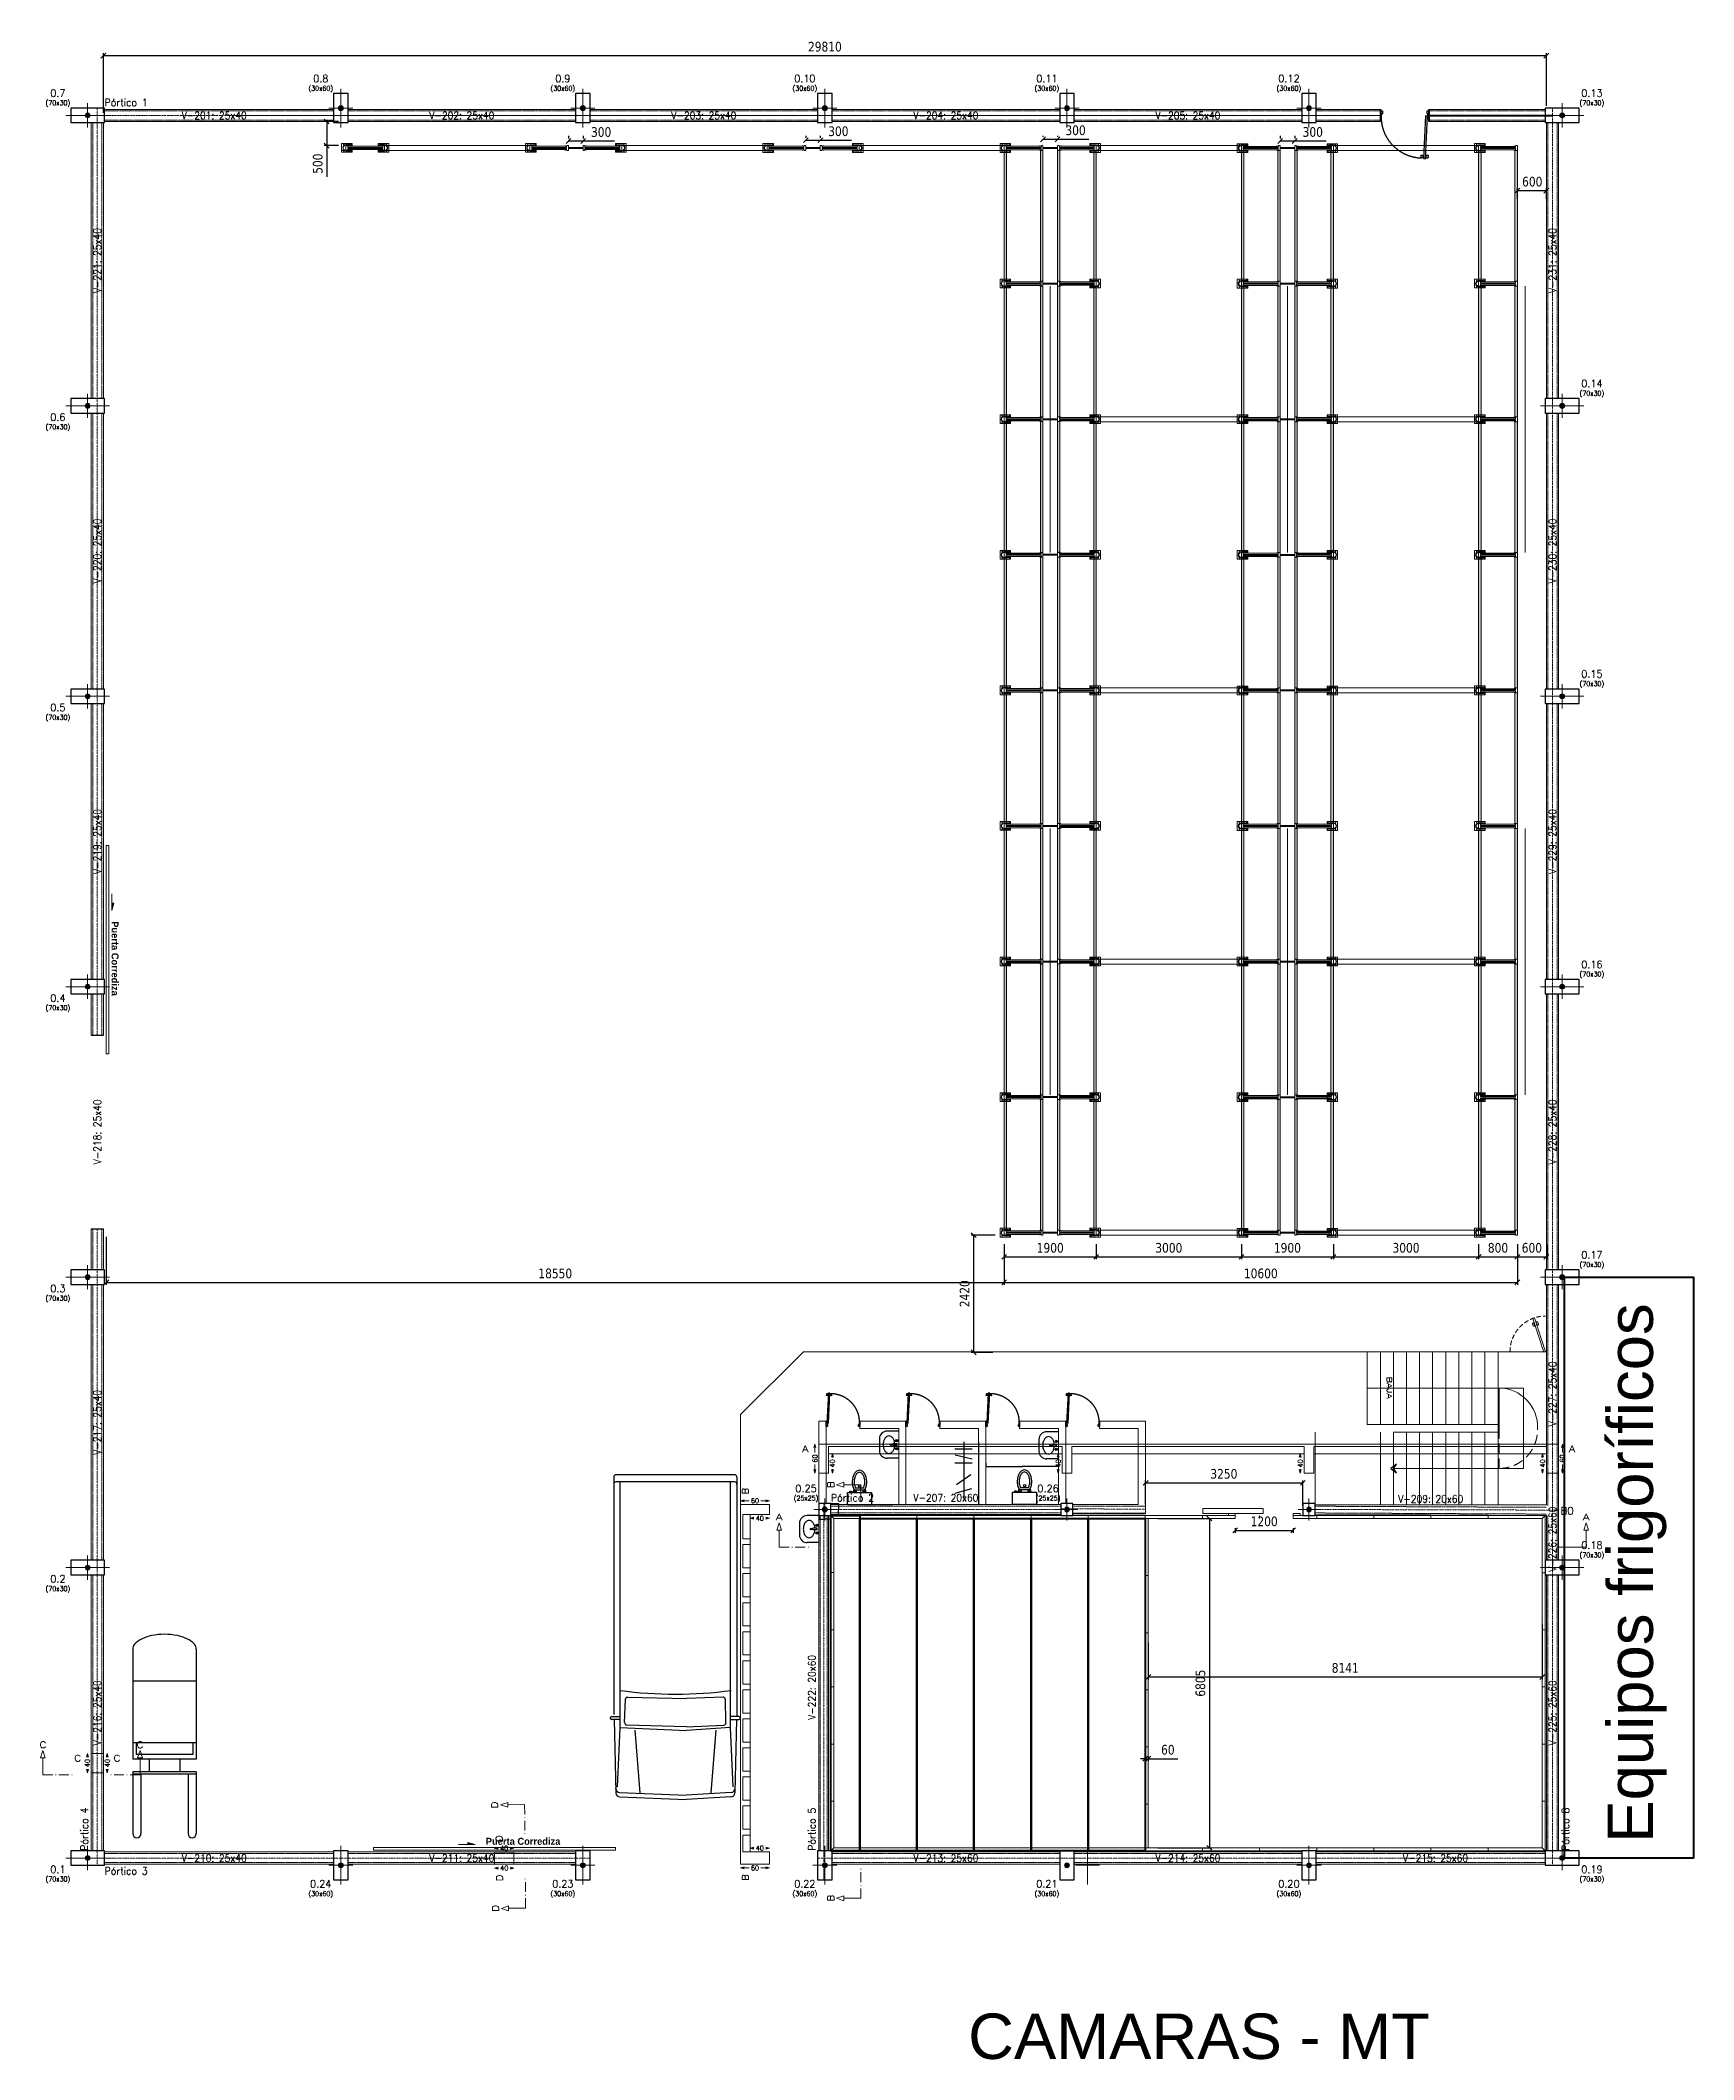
# Model space of a CAD drawing. Header units: millimetres. Extents: x 740136 to 774288, y 84630 to 126345.
import ezdxf
from ezdxf.enums import TextEntityAlignment as Align

# ---------------------------------------------------------------- set-up
doc = ezdxf.new("R2010")
doc.units = ezdxf.units.MM
for name, pattern in [('CENTER', [50.8, 31.75, -6.35, 6.35, -6.35]), ('CYPE_RAYAPUNTO', [0.4125, 0.2025, -0.105, 0, -0.105]), ('DASHDOT', [25.4, 12.7, -6.35, 0, -6.35]), ('DASHED2', [0.375, 0.25, -0.125]), ('HIDDEN', [0.375, 0.25, -0.125]), ('HIDDEN2', [0.1875, 0.125, -0.0625]), ('TRAZO_INTERIOR_VIGA', [0.1875, 0.125, -0.0625])]:
    doc.linetypes.add(name, pattern=pattern)
for name, color, linetype in [('Bastidores', 152, 'Continuous'), ('EJES', 3, 'CENTER'), ('MUEBLES', 7, 'Continuous'), ('MUROS', 2, 'Continuous'), ('PILAR_HORMIGON', 5, 'Continuous'), ('PLANTA', 7, 'Continuous'), ('PROYEC', 7, 'Continuous'), ('PYV', 7, 'Continuous'), ('RellenoLarg', 30, 'Continuous'), ('trilho-guia', 30, 'Continuous'), ('VARIOS', 7, 'Continuous')]:
    doc.layers.add(name, color=color, linetype=linetype)
for name, color, linetype, lineweight in [('COTAS', 121, 'Continuous', 0), ('ESCALERAS', 7, 'Continuous', 0), ('OT_SECC_FORJ', 7, 'Continuous', 15), ('PILAR_DIM', 7, 'Continuous', 9), ('PILAR_EJES', 1, 'Continuous', 0), ('PILAR_REF', 7, 'Continuous', 9), ('PUERTAS', 7, 'Continuous', 0), ('PUNTO_FIJO', 1, 'Continuous', 0), ('TEXTOS', 9, 'Continuous', 5), ('VIG_CARAS', 5, 'Continuous', 9), ('VIG_DIM_VIGAS', 7, 'Continuous', 9), ('VIG_EJES', 1, 'Continuous', 0), ('VIG_INT_DESC', 7, 'Continuous', 0), ('VIG_REF_BROCH', 3, 'Continuous', 9), ('VIG_REF_PORTICOS', 3, 'Continuous', 9)]:
    doc.layers.add(name, color=color, linetype=linetype, lineweight=lineweight)
doc.styles.add('Arial', font='arial.ttf')
doc.styles.add('CYPETXT', font='romans__.ttf', dxfattribs={"height": 0.2})
doc.styles.add('FER08', font='verdana.ttf', dxfattribs={"width": 0.8})
doc.styles.add('ROMANT', font='romant.shx')
doc.styles.get("Standard").update_dxf_attribs({"font": 'arial.ttf'})
doc.dimstyles.new('ESC1-100', dxfattribs={"dimscale": 100, "dimtxt": 2, "dimasz": 1, "dimexe": 0.5, "dimexo": 2, "dimgap": 0.8, "dimtad": 1, "dimdec": 0, "dimzin": 0, "dimdsep": 46, "dimtxsty": 'FER08', "dimblk1": 'OBLIQUE', "dimblk2": 'OBLIQUE', "dimsah": 1, "dimcen": 0.09, "dimclrd": 256, "dimclre": 256, "dimclrt": 80, "dimadec": 0, "dimazin": 0, "dimtfac": 1, "dimtdec": 4, "dimtmove": 0, "dimatfit": 3, "dimldrblk": 'OBLIQUE', "dimfxl": 1, "dimtolj": 1, "dimtzin": 0, "dimarcsym": 0})
doc.dimstyles.get("Standard").update_dxf_attribs({"dimtxt": 0.18, "dimasz": 0.18, "dimexe": 0.18, "dimexo": 0.0625, "dimgap": 0.09, "dimtad": 0, "dimtih": 1, "dimtoh": 1, "dimdec": 4, "dimzin": 0, "dimdsep": 46, "dimtxsty": 'Standard', "dimcen": 0.09, "dimadec": 0, "dimazin": 0, "dimtfac": 1, "dimtdec": 4, "dimtofl": 0, "dimtmove": 0, "dimatfit": 3, "dimfxl": 1, "dimtolj": 1, "dimtzin": 0, "dimarcsym": 0})

msp = doc.modelspace()

# ---------------------------------------------------------------- texts
at = {"color": 7, "style": 'ROMANT', "width": 1.5}
msp.add_text('BAJA', height=97.385213, rotation=270, dxfattribs=at).set_placement((767953.85711, 98510.4419), align=Align.CENTER)
at = {"layer": 'COTAS', "color": 2, "lineweight": 70}
msp.add_text('Equipos frigoríficos', height=938.1406448, rotation=90, dxfattribs=at).set_placement((773447.64573, 89110.51186))
msp.add_text('CAMARAS - MT', height=938.1406448, dxfattribs=at).set_placement((759301.77536, 84643.19749))
at = {"layer": 'OT_SECC_FORJ', "style": 'CYPETXT'}
for s, height, width, p, p2 in [('A', 133.33448, 1.156168, (755870.03569, 97180.86539), (756004.03684, 97180.86539)), ('A', 133.33448, 1.156168, (771710.17201, 97180.86539), (771844.17316, 97180.86539)), ('60', 100.000861, 0.872087, (754814.0266, 96124.52297), (754982.02805, 96124.52297)), ('40', 100.000861, 0.872087, (754914.02746, 95764.51987), (755082.02891, 95764.51987)), ('A', 133.33448, 1.156168, (755331.03105, 95771.85327), (755465.0322, 95771.85327)), ('A', 133.33448, 1.156168, (772001.17451, 95771.85327), (772135.17567, 95771.85327)), ('40', 100.000861, 0.872087, (754914.02746, 88949.46122), (755082.02891, 88949.46122)), ('60', 100.000861, 0.872087, (754814.0266, 88539.45769), (754982.02805, 88539.45769))]:
    msp.add_text(s, height=height, dxfattribs=dict(at, width=width)).set_placement(p, p2, align=Align.FIT)
for s, height, rotation, width, p, p2 in [('60', 100.000861, 90, 0.872087, (756187.03842, 96963.53019), (756187.03842, 97131.53164)), ('40', 100.000861, 90, 0.872087, (756547.04151, 96863.52933), (756547.04151, 97031.53078)), ('40', 100.000861, 90, 0.872087, (761212.08166, 96863.52933), (761212.08166, 97031.53078)), ('40', 100.000861, 90, 0.872087, (766212.12469, 96863.52933), (766212.12469, 97031.53078)), ('40', 100.000861, 90, 0.872087, (771217.16777, 96863.52933), (771217.16777, 97031.53078)), ('60', 100.000861, 90, 0.872087, (771627.17129, 96963.53019), (771627.17129, 97131.53164)), ('B', 133.33448, 90, 0.838142, (754764.69284, 96307.52454), (754764.69284, 96441.5257)), ('B', 133.33448, 90, 0.838142, (756530.70804, 96440.52569), (756530.70804, 96574.52684)), ('C', 133.33448, 359.973771275, 0.90069, (740115.16174, 91067.79151), (740259.16297, 91067.72559)), ('C', 133.33448, 359.973771275, 0.90069, (742123.17891, 91066.84567), (742267.18014, 91066.77975)), ('C', 133.33448, 359.973771275, 0.90069, (740835.03645, 90788.47962), (740979.03768, 90788.4137)), ('40', 100.000861, 89.973771275, 0.872087, (741156.98415, 90670.99524), (741157.06106, 90838.99667)), ('40', 100.000861, 89.973771275, 0.872087, (741566.98766, 90670.80211), (741567.06457, 90838.80354)), ('C', 133.33448, 359.973771275, 0.90069, (741645.04336, 90788.09809), (741789.04459, 90788.03217)), ('D', 133.33448, 90.508839452, 1.068765, (749587.30956, 89820.55401), (749586.03071, 89964.54957)), ('D', 133.33448, 90.508839452, 1.068765, (749681.53494, 89123.31918), (749680.25609, 89267.31474)), ('40', 100.000861, 0.508839452, 0.872087, (749632.45176, 88944.87528), (749800.44658, 88946.36727)), ('D', 133.33448, 90.508839452, 1.068765, (749688.73312, 88313.33432), (749687.45427, 88457.32988)), ('40', 100.000861, 0.508839452, 0.872087, (749636.09532, 88534.87807), (749804.09014, 88536.37006)), ('B', 133.33448, 90, 0.838142, (754764.69284, 88322.45583), (754764.69284, 88456.45698)), ('D', 133.33448, 90.508839452, 1.068765, (749606.30972, 87682.53561), (749605.03087, 87826.53117)), ('B', 133.33448, 90, 0.838142, (756530.70804, 87895.45215), (756530.70804, 88029.4533))]:
    msp.add_text(s, height=height, rotation=rotation, dxfattribs=dict(at, width=width)).set_placement(p, p2, align=Align.FIT)
at = {"layer": 'PILAR_DIM', "lineweight": 0, "style": 'CYPETXT', "width": 0.842426}
for s, p, p2 in [('(30x60)', (745673.44794, 125304.77409), (746181.95231, 125304.77409)), ('(30x60)', (750673.49097, 125304.77409), (751181.99534, 125304.77409)), ('(30x60)', (755673.534, 125304.77409), (756182.03837, 125304.77409)), ('(30x60)', (760673.57703, 125304.77409), (761182.0814, 125304.77409)), ('(30x60)', (765673.62006, 125304.77409), (766182.12443, 125304.77409)), ('(70x30)', (740243.40121, 125004.77151), (740751.90558, 125004.77151)), ('(70x30)', (771932.17392, 125004.77151), (772440.67829, 125004.77151)), ('(70x30)', (771932.17392, 119004.71988), (772440.67829, 119004.71988)), ('(70x30)', (740243.40121, 118309.71389), (740751.90558, 118309.71389)), ('(70x30)', (771932.17392, 113004.66824), (772440.67829, 113004.66824)), ('(70x30)', (740243.40121, 112309.66226), (740751.90558, 112309.66226)), ('(70x30)', (771932.17392, 107004.6166), (772440.67829, 107004.6166)), ('(70x30)', (740243.40121, 106309.61062), (740751.90558, 106309.61062)), ('(70x30)', (771932.17392, 101004.56497), (772440.67829, 101004.56497)), ('(70x30)', (740243.40121, 100309.55899), (740751.90558, 100309.55899)), ('(25x25)', (755698.53421, 96179.52344), (756207.03859, 96179.52344)), ('(25x25)', (760698.57724, 96179.52344), (761207.08162, 96179.52344)), ('(70x30)', (771932.17392, 95004.51333), (772440.67829, 95004.51333)), ('(70x30)', (740243.40121, 94309.50735), (740751.90558, 94309.50735)), ('(70x30)', (740243.40121, 88309.45571), (740751.90558, 88309.45571)), ('(30x60)', (745673.44794, 88009.45313), (746181.95231, 88009.45313)), ('(30x60)', (750673.49097, 88009.45313), (751181.99534, 88009.45313)), ('(30x60)', (755673.534, 88009.45313), (756182.03837, 88009.45313)), ('(30x60)', (760673.57703, 88009.45313), (761182.0814, 88009.45313)), ('(30x60)', (765673.62006, 88009.45313), (766182.12443, 88009.45313)), ('(70x30)', (771932.17392, 88309.45571), (772440.67829, 88309.45571))]:
    msp.add_text(s, height=100.000861, dxfattribs=at).set_placement(p, p2, align=Align.FIT)
at = {"layer": 'PILAR_REF', "style": 'CYPETXT'}
for s, width, p, p2 in [('0.8', 0.84919, (745770.19877, 125478.94226), (746085.20148, 125478.94226)), ('0.9', 0.84919, (750770.2418, 125478.94226), (751085.24451, 125478.94226)), ('0.10', 0.850312, (755707.28429, 125478.94226), (756148.28808, 125478.94226)), ('0.11', 0.850312, (760707.32732, 125478.94226), (761148.33111, 125478.94226)), ('0.12', 0.850312, (765707.37035, 125478.94226), (766148.37414, 125478.94226)), ('0.7', 0.84919, (740340.15204, 125178.93968), (740655.15475, 125178.93968)), ('0.13', 0.850312, (771965.92421, 125178.93968), (772406.928, 125178.93968)), ('0.14', 0.850312, (771965.92421, 119178.88804), (772406.928, 119178.88804)), ('0.6', 0.84919, (740340.15204, 118483.88206), (740655.15475, 118483.88206)), ('0.15', 0.850312, (771965.92421, 113178.8364), (772406.928, 113178.8364)), ('0.5', 0.84919, (740340.15204, 112483.83042), (740655.15475, 112483.83042)), ('0.16', 0.850312, (771965.92421, 107178.78477), (772406.928, 107178.78477)), ('0.4', 0.84919, (740340.15204, 106483.77879), (740655.15475, 106483.77879)), ('0.17', 0.850312, (771965.92421, 101178.73313), (772406.928, 101178.73313)), ('0.3', 0.84919, (740340.15204, 100483.72715), (740655.15475, 100483.72715)), ('0.25', 0.850312, (755732.2845, 96353.69161), (756173.2883, 96353.69161)), ('0.26', 0.850312, (760732.32753, 96353.69161), (761173.33133, 96353.69161)), ('0.18', 0.850312, (771965.92421, 95178.6815), (772406.928, 95178.6815)), ('0.2', 0.84919, (740340.15204, 94483.67552), (740655.15475, 94483.67552)), ('0.1', 0.84919, (740340.15204, 88483.62388), (740655.15475, 88483.62388)), ('0.19', 0.850312, (771965.92421, 88483.62388), (772406.928, 88483.62388)), ('0.24', 0.850312, (745707.19823, 88183.6213), (746148.20202, 88183.6213)), ('0.23', 0.850312, (750707.24126, 88183.6213), (751148.24505, 88183.6213)), ('0.22', 0.850312, (755707.28429, 88183.6213), (756148.28808, 88183.6213)), ('0.21', 0.850312, (760707.32732, 88183.6213), (761148.33111, 88183.6213)), ('0.20', 0.850312, (765707.37035, 88183.6213), (766148.37414, 88183.6213))]:
    msp.add_text(s, height=153.334653, dxfattribs=dict(at, width=width)).set_placement(p, p2, align=Align.FIT)
at = {"layer": 'TEXTOS', "lineweight": 5, "insert": (741750.44835, 108147.51783), "char_height": 144.0012393, "width": 3314.1640733, "attachment_point": 1, "rotation": 270, "style": 'Arial'}
msp.add_mtext('{\\fTempus Sans ITC|b1|i0|c0|p82;Puerta Corrediza }', dxfattribs=at)
at = {"layer": 'TEXTOS', "lineweight": 5, "insert": (749337.27602, 89211.69208), "char_height": 144.0012393, "width": 9715.297031, "attachment_point": 1, "style": 'Arial'}
msp.add_mtext('{\\fTempus Sans ITC|b1|i0|c0|p82;Puerta Corrediza }', dxfattribs=at)
at = {"layer": 'VIG_DIM_VIGAS', "style": 'CYPETXT', "width": 0.783385}
for s, p, p2 in [('V-201: 25x40', (743055.30041, 124718.10238), (744398.56197, 124718.10238)), ('V-202: 25x40', (748170.34443, 124718.10238), (749513.60599, 124718.10238)), ('V-203: 25x40', (753170.38746, 124718.10238), (754513.64902, 124718.10238)), ('V-204: 25x40', (758170.43049, 124718.10238), (759513.69205, 124718.10238)), ('V-205: 25x40', (763170.47352, 124718.10238), (764513.73508, 124718.10238)), ('V-207: 20x60', (758170.43049, 96160.35661), (759513.69205, 96160.35661)), ('V-209: 20x60', (768185.51668, 96135.3564), (769528.77824, 96135.3564)), ('V-210: 25x40', (743055.30041, 88717.79256), (744398.56197, 88717.79256)), ('V-211: 25x40', (748170.34443, 88717.79256), (749513.60599, 88717.79256)), ('V-213: 25x60', (758170.43049, 88717.79256), (759513.69205, 88717.79256)), ('V-214: 25x60', (763170.47352, 88717.79256), (764513.73508, 88717.79256)), ('V-215: 25x60', (768285.51754, 88717.79256), (769628.7791, 88717.79256))]:
    msp.add_text(s, height=153.3346529, dxfattribs=at).set_placement(p, p2, align=Align.FIT)
for s, p, p2 in [('V-221: 25x40', (741388.57773, 121123.11311), (741388.57773, 122466.37467)), ('V-231: 25x40', (771448.83643, 121123.11311), (771448.83643, 122466.37467)), ('V-220: 25x40', (741388.5786, 115123.06147), (741388.5786, 116466.32303)), ('V-230: 25x40', (771448.83643, 115123.06147), (771448.83643, 116466.32303)), ('V-219: 25x40', (741388.57773, 109123.00983), (741388.57773, 110466.27139)), ('V-229: 25x40', (771448.83643, 109123.00983), (771448.83643, 110466.27139)), ('V-218: 25x40', (741388.57773, 103122.9582), (741388.57773, 104466.21976)), ('V-228: 25x40', (771448.83643, 103122.9582), (771448.83643, 104466.21976)), ('V-227: 25x40', (771448.83643, 97710.41162), (771448.83643, 99053.67318)), ('V-217: 25x40', (741388.57773, 97122.90656), (741388.57773, 98466.16812)), ('V-226: 25x60', (771448.83643, 94710.3858), (771448.83643, 96053.64736)), ('V-222: 20x60', (756151.20478, 91647.85944), (756151.20478, 92991.121)), ('V-216: 25x40', (741388.57773, 91122.85493), (741388.57773, 92466.11649)), ('V-225: 25x60', (771448.83643, 91122.85493), (771448.83643, 92466.11649))]:
    msp.add_text(s, height=153.3346529, rotation=90, dxfattribs=at).set_placement(p, p2, align=Align.FIT)
at = {"layer": 'VIG_REF_BROCH', "style": 'CYPETXT', "width": 0.834714}
msp.add_text('B0', height=153.334653, dxfattribs=at).set_placement((771537.17052, 95892.85431), (771813.9229, 95892.85431), align=Align.FIT)
at = {"layer": 'VIG_REF_PORTICOS', "style": 'CYPETXT', "width": 0.795408}
for s, p, p2 in [('Pórtico 1', (741461.91169, 124985.60468), (742352.91936, 124985.60468)), ('Pórtico 2', (756467.04083, 96160.35661), (757358.04849, 96160.35661)), ('Pórtico 3', (741461.91169, 88450.29026), (742352.91936, 88450.29026))]:
    msp.add_text(s, height=153.334653, dxfattribs=at).set_placement(p, p2, align=Align.FIT)
for s, p, p2 in [('Pórtico 4', (741121.07543, 88944.46118), (741121.07543, 89835.46885)), ('Pórtico 5', (756151.20478, 88944.46118), (756151.20478, 89835.46885)), ('Pórtico 8', (771716.33873, 88944.46118), (771716.33873, 89835.46885))]:
    msp.add_text(s, height=153.334653, rotation=90, dxfattribs=at).set_placement(p, p2, align=Align.FIT)

# ---------------------------------------------------------------- blocks, each defined once
blk = doc.blocks.new('*D462')
at = {"layer": 'COTAS', "color": 0, "lineweight": -2, "transparency": 16777216}
for p, q in [((759667, 96957), (759667, 96882)), ((759667, 96882), (760416, 96882)), ((761167, 96882), (760418, 96882)), ((761167, 96957), (761167, 96882))]:
    blk.add_line(p, q, dxfattribs=at)
at = {"layer": 'COTAS', "color": 0, "lineweight": 70, "transparency": 16777216}
for points in [[(759667, 96882), (759667, 96882), (759667, 96882)], [(761167, 96882), (761167, 96882), (761167, 96882)]]:
    blk.add_solid(points, dxfattribs=at)
at = {"layer": 'Defpoints', "color": 0, "lineweight": 70, "transparency": 16777216}
for p in [(759667, 96957), (761167, 96957), (761167, 96882)]:
    blk.add_point(p, dxfattribs=at)
at = {"layer": 'COTAS', "color": 0, "transparency": 16777216, "insert": (760417, 96882), "char_height": 0.18, "attachment_point": 5}
blk.add_mtext('\\A1;1500.0129', dxfattribs=at)
blk = doc.blocks.new('WC')
at = {"layer": 'MUEBLES'}
for p, q in [((-0.134, -0.25), (-0.134, -0.299)), ((-0.134, -0.299), (0.125, -0.299)), ((-0.104, -0.299), (0.104, -0.299)), ((-0.081, -0.339), (0.081, -0.339)), ((0.125, -0.299), (0.125, -0.25))]:
    blk.add_line(p, q, dxfattribs=at)
blk.add_lwpolyline([(-0.25, 0), (0.25, 0), (0.25, -0.25), (-0.25, -0.25)], close=True, dxfattribs=at)
for points in [[(-0.104, -0.299, 0.00551), (-0.106, -0.302, 0.076709), (-0.138, -0.376, 0.063698), (-0.15, -0.471, 0.063698), (-0.138, -0.567, 0.076709), (-0.106, -0.64, 0.107148), (-0.053, -0.694, 0.146828), (0, -0.71, 0.146828), (0.053, -0.694, 0.107148), (0.106, -0.64, 0.076709), (0.138, -0.567, 0.063698), (0.15, -0.471, 0.063698), (0.138, -0.376, 0.076709), (0.106, -0.302, 0.00551), (0.104, -0.299, 0.146828)], [(-0.081, -0.339, 0.05665), (-0.099, -0.386, 0.063698), (-0.11, -0.471, 0.063698), (-0.099, -0.557, 0.076709), (-0.072, -0.619, 0.107148), (-0.031, -0.661, 0.146828), (0, -0.67, 0.146828), (0.031, -0.661, 0.107148), (0.072, -0.619, 0.076709), (0.099, -0.557, 0.063698), (0.11, -0.471, 0.063698), (0.099, -0.386, 0.05665), (0.081, -0.339, 0.00551)]]:
    blk.add_lwpolyline(points, format="xyb", dxfattribs=at)
blk.add_lwpolyline([(0.146, -0.251), (0.146, -0.264), (0.174, -0.264), (0.174, -0.273), (0.206, -0.273), (0.206, -0.251)], dxfattribs=at)
for centre, radius in [((-0.087, -0.273), 0.0113), ((-0.003, -0.386), 0.0225), ((0.08, -0.273), 0.0113)]:
    blk.add_circle(centre, radius, dxfattribs=at)
blk = doc.blocks.new('LAVABOCH')
at = {"layer": 'VARIOS'}
for p, q in [((-0.28, 0), (-0.28, -0.24)), ((0.28, 0), (0.28, -0.24)), ((-0.12, -0.4), (0.12, -0.4)), ((-0.016, -0.033), (-0.016, -0.121)), ((0.016, -0.033), (-0.016, -0.033)), ((0.016, -0.121), (-0.016, -0.121)), ((0.016, -0.033), (0.016, -0.121))]:
    blk.add_line(p, q, dxfattribs=at)
blk.add_lwpolyline([(-0.016, -0.081, 0.05253), (-0.072, -0.09, 0.079812), (-0.128, -0.116, 0.107118), (-0.168, -0.158, 0.139889), (-0.18, -0.201, 0.139889), (-0.168, -0.244, 0.107118), (-0.128, -0.286, 0.079812), (-0.072, -0.311, 0.067459), (0, -0.321, 0.067459), (0.071, -0.311, 0.079812), (0.127, -0.286, 0.107118), (0.167, -0.244, 0.139889), (0.18, -0.201, 0.139889), (0.167, -0.158, 0.107118), (0.127, -0.116, 0.079812), (0.071, -0.09, 0.05253), (0.016, -0.081, 0.067459)], format="xyb", dxfattribs=at)
for centre, radius in [((-0.08, -0.041), 0.024), ((-0.08, -0.041), 0.016), ((0, -0.161), 0.016), ((0.08, -0.041), 0.024), ((0.08, -0.041), 0.016)]:
    blk.add_circle(centre, radius, dxfattribs=at)
for centre, start, end in [((-0.12, -0.24), 180, 270), ((0.12, -0.24), 270, 0)]:
    blk.add_arc(centre, 0.16, start, end, dxfattribs=at)
blk = doc.blocks.new('CLOSET')
at = {"layer": 'PLANTA'}
for p, q in [((0, 0.6), (1.3, 0.6)), ((0.15, 0.109), (0.15, 0.469)), ((0.269, 0.115), (0.356, 0.464)), ((0.435, 0.109), (0.435, 0.469)), ((0.882, 0.144), (0.675, 0.438)), ((1.062, 0.116), (0.968, 0.463)), ((1.15, 0.3), (0, 0.3))]:
    blk.add_line(p, q, dxfattribs=at)
blk = doc.blocks.new('PUERTA')
at = {"layer": 'EJES', "linetype": 'DASHDOT', "ltscale": 0.75}
for p, q in [((-0.151, 0.828), (-0.152, 0.863)), ((-0.147, 0.869), (-0.119, 0.87)), ((-0.144, 0.822), (-0.117, 0.823)), ((-0.113, 0.864), (-0.102, 0.865)), ((-0.112, 0.829), (-0.113, 0.865)), ((-0.112, 0.83), (-0.1, 0.83)), ((-0.062, 0.867), (-0.05, 0.868)), ((-0.06, 0.832), (-0.049, 0.833)), ((-0.05, 0.868), (-0.049, 0.833)), ((-0.045, 0.874), (-0.017, 0.875)), ((-0.042, 0.827), (-0.015, 0.828)), ((-0.011, 0.87), (-0.01, 0.835)), ((-0.88, 0.144), (-0.88, 0.056)), ((-0.88, 0.056), (-0.865, 0.056)), ((-0.02, 0.056), (-0.035, 0.056)), ((-0.02, 0.144), (-0.02, 0.056))]:
    blk.add_line(p, q, dxfattribs=at)
at = {"layer": 'EJES', "linetype": 'DASHDOT'}
for p, q in [((-0.88, 0.144), (-0.9, 0.144)), ((-0.9, 0.144), (-0.9, 0)), ((-0.865, 0), (-0.865, 0.056)), ((-0.035, 0.056), (-0.035, 0)), ((-0.035, 0), (0, 0)), ((0, 0.144), (-0.02, 0.144)), ((0, 0), (0, 0.144)), ((-0.9, 0), (-0.865, 0))]:
    blk.add_line(p, q, dxfattribs=at)
at = {"layer": 'EJES', "linetype": 'DASHDOT', "ltscale": 0.75}
for centre, start, end in [((-0.146, 0.863), 92.8418, 182.8418), ((-0.145, 0.828), 182.8418, 272.8418), ((-0.119, 0.864), 2.8418, 92.8418), ((-0.117, 0.829), 272.8418, 2.8418), ((-0.044, 0.868), 92.8418, 182.8418), ((-0.043, 0.833), 182.8418, 272.8418), ((-0.017, 0.869), 2.8418, 92.8418), ((-0.015, 0.834), 272.8418, 2.8418)]:
    blk.add_arc(centre, 0.00585, start, end, dxfattribs=at)
at = {"layer": 'PROYEC', "color": 1, "linetype": 'DASHED2', "ltscale": 40}
blk.add_arc((-0.113, 0.114), 0.769, 91.5372, 184.3656, dxfattribs=at)
at = {"layer": 'PYV', "color": 4, "linetype": 'Continuous'}
blk.add_lwpolyline([(-0.063, 0.095), (-0.103, 0.889), (-0.063, 0.891), (-0.024, 0.097)], close=True, dxfattribs=at)
blk = doc.blocks.new('Puerta-1')
at = {"layer": 'MUEBLES', "rotation": 270}
blk.add_blockref('PUERTA', (0.227, -0.26), dxfattribs=at)
blk = doc.blocks.new('Ejes del pilar')
at = {"layer": 'PILAR_EJES'}
for p, q in [((0, -0.5), (0, 0.5)), ((-0.5, 0), (0.5, 0))]:
    blk.add_line(p, q, dxfattribs=at)
blk = doc.blocks.new('Punto fijo Centro')
at = {"layer": 'PUNTO_FIJO'}
h = blk.add_hatch(color=256, dxfattribs=at)
edge = h.paths.add_edge_path(flags=0)
edge.add_arc((0, 0), 0.0005, 0, 360)
blk.add_circle((0, 0), 0.0005, dxfattribs=at)
blk = doc.blocks.new('OG5')
for p, q in [((1.147, 0.785), (1.147, 0.91)), ((1.163, 0.926), (1.178, 0.926)), ((1.194, 0.91), (1.194, 0.785)), ((4.664, 0.879), (1.223, 0.879)), ((0.026, 0.79), (-0.011, -0.169)), ((0.091, 0.794), (0.053, -0.173)), ((1.147, 0.875), (0.087, 0.851)), ((0.171, 0.823), (1.033, 0.785)), ((1.033, 0.785), (0.991, -0.173)), ((1.033, 0.785), (4.595, 0.785)), ((1.042, -0.173), (1.069, 0.69)), ((1.103, 0.721), (1.442, 0.711)), ((1.472, 0.678), (1.454, -0.173)), ((4.595, -0.874), (4.595, 0.847)), ((4.697, -0.874), (4.697, 0.847)), ((0.994, 0.573), (0.086, 0.499)), ((0.026, -0.818), (-0.011, -0.176)), ((0.026, -0.818), (-0.011, -0.176)), ((0.091, -0.822), (0.053, -0.173)), ((0.091, -0.822), (0.053, -0.173)), ((1.033, -0.812), (0.991, -0.173)), ((1.042, -0.173), (1.069, -0.717)), ((1.472, -0.705), (1.454, -0.173)), ((0.994, -0.601), (0.086, -0.527)), ((0.171, -0.85), (1.033, -0.812)), ((1.033, -0.812), (4.595, -0.812)), ((1.103, -0.748), (1.442, -0.739)), ((1.147, -0.812), (1.147, -0.937)), ((1.194, -0.937), (1.194, -0.812)), ((1.147, -0.902), (0.087, -0.878)), ((1.163, -0.953), (1.178, -0.953)), ((1.223, -0.907), (1.194, -0.905)), ((4.664, -0.907), (1.223, -0.907))]:
    blk.add_line(p, q)
for centre, radius, start, end in [((1.163, 0.91), 0.0161, 90, 180), ((1.178, 0.91), 0.0161, 0, 90), ((4.562, 0.847), 0.0323, 0, 90), ((4.664, 0.847), 0.0323, 0, 90), ((0.09, 0.786), 0.0645, 93.4265, 176.6512), ((0.155, 0.79), 0.0645, 93.4265, 176.6512), ((1.101, 0.688), 0.0323, 86.6897, 177.3281), ((1.44, 0.679), 0.0323, 358.2187, 86.6897), ((7.457, -0.015), 5.941, 172.205, 187.795), ((0.09, -0.814), 0.0645, 183.3488, 266.5735), ((0.09, -0.814), 0.0645, 183.3488, 266.5735), ((0.155, -0.818), 0.0645, 183.3488, 266.5735), ((0.155, -0.818), 0.0645, 183.3488, 266.5735), ((1.101, -0.716), 0.0323, 182.6719, 273.3103), ((1.44, -0.706), 0.0323, 273.3103, 1.7813), ((4.562, -0.874), 0.0323, 270, 0), ((4.664, -0.874), 0.0323, 270, 0), ((1.163, -0.937), 0.0161, 180, 270), ((1.178, -0.937), 0.0161, 270, 0)]:
    blk.add_arc(centre, radius, start, end)
blk = doc.blocks.new('Cb716')
blk.add_blockref('OG5', (0.065, 0.065))
blk = doc.blocks.new('PUER08PL')
at = {"color": 0, "linetype": 'ByBlock'}
for p, q in [((0.019, 0), (0.019, 1)), ((0.019, 1), (0.049, 1)), ((0.049, 0), (0.049, 1)), ((0.019, 0), (0.049, 0)), ((0.019, 0), (0.049, 0))]:
    blk.add_line(p, q, dxfattribs=at)
at = {"color": 0, "linetype": 'HIDDEN'}
for p, q in [((0.019, 0), (0.019, -1)), ((0.049, 0), (0.049, -1)), ((0.019, -1), (0.049, -1))]:
    blk.add_line(p, q, dxfattribs=at)
at = {"color": 0, "linetype": 'ByBlock'}
blk.add_arc((0.041, 0.04), 0.959, 357.5802, 89.5658, dxfattribs=at)
at = {"color": 0, "linetype": 'HIDDEN'}
blk.add_arc((0.041, -0.04), 0.959, 270.4342, 2.4198, dxfattribs=at)
blk = doc.blocks.new('A$C5EA03655')
at = {"layer": 'PUERTAS', "lineweight": 15}
h = blk.add_hatch(color=256, dxfattribs=at)
h.dxf.hatch_style = 1
h.paths.add_polyline_path([(0.345, 0.033), (0.194, 0.042), (0.192, 0)])
blk.add_line((0.345, 0.033), (0, 0.055), dxfattribs=at)
for points in [[(0.194, 0.042), (0.192, 0)], [(0.192, 0), (0.345, 0.033)]]:
    blk.add_lwpolyline(points, dxfattribs=at)
blk = doc.blocks.new('PUERTA 1X1')
at = {"layer": 'PUERTAS'}
for p, q in [((0.203, 0.773), (0.222, 0.83)), ((0.216, 0.748), (0.216, 0.748)), ((0.241, 0.761), (0.26, 0.818)), ((0.245, 0.77), (0.254, 0.767)), ((0.248, 0.843), (0.248, 0.843)), ((0.257, 0.808), (0.267, 0.805)), ((0.311, 0.748), (0.302, 0.751)), ((0.308, 0.739), (0.327, 0.796)), ((0.324, 0.786), (0.314, 0.789)), ((0.321, 0.713), (0.321, 0.713)), ((0.346, 0.726), (0.365, 0.783)), ((0.352, 0.808), (0.352, 0.808))]:
    blk.add_line(p, q, dxfattribs=at)
blk.add_lwpolyline([(0.314, 0.949), (0.362, 0.934), (0.047, -0.016), (0, 0)], close=True, dxfattribs=at)
at = {"layer": 'PUERTAS', "linetype": 'HIDDEN2'}
blk.add_arc((0, 0), 1, 0, 90, dxfattribs=at)
at = {"layer": 'PUERTAS'}
for centre, start, end in [((0.222, 0.767), 161.6725, 251.6725), ((0.222, 0.767), 251.6725, 341.6725), ((0.241, 0.824), 71.6725, 161.6725), ((0.241, 0.824), 341.6725, 71.6725), ((0.327, 0.732), 161.6725, 251.6725), ((0.327, 0.732), 251.6725, 341.6725), ((0.346, 0.789), 71.6725, 161.6725), ((0.346, 0.789), 341.6725, 71.6725)]:
    blk.add_arc(centre, 0.02, start, end, dxfattribs=at)
blk = doc.blocks.new('CBP03')
at = {"color": 0, "linetype": 'ByBlock'}
for p, q in [((-554, 1266), (-554, 2392)), ((-404, 1309), (-404, 2392)), ((456, 1309), (456, 2392)), ((606, 1266), (606, 2392)), ((-554, 1309), (606, 1309)), ((-554, 1266), (606, 1266)), ((-254, 1035), (-254, 1266)), ((306, 1035), (306, 1266)), ((-554, 1035), (606, 1035)), ((-554, -977), (-554, 1035)), ((-494, 950), (546, 950)), ((-494, 736), (-494, 950)), ((546, 736), (546, 950)), ((606, -977), (606, 1035)), ((-554, 736), (606, 736)), ((-554, -391), (606, -391))]:
    blk.add_line(p, q, dxfattribs=at)
blk.add_lwpolyline([(-554, -977, 0.182709), (-519, -1068, 0.102592), (-384, -1169, 0.061803), (-209, -1226, 0.048061), (26, -1249, 0.048061), (262, -1226, 0.061803), (436, -1169, 0.102592), (572, -1068, 0.182709), (606, -977, 0.182709)], format="xyb", dxfattribs=at)
for centre in [(-479, 2392), (531, 2392)]:
    blk.add_arc(centre, 75, 0, 180, dxfattribs=at)
blk = doc.blocks.new('*D463')
at = {"layer": 'COTAS', "color": 0, "lineweight": -2, "transparency": 16777216}
for p, q in [((756217, 95869), (756217, 95792)), ((756217, 95792), (756341, 95792)), ((756467, 95792), (756343, 95792)), ((756467, 95869), (756467, 95792))]:
    blk.add_line(p, q, dxfattribs=at)
at = {"layer": 'COTAS', "color": 0, "lineweight": 70, "transparency": 16777216}
for points in [[(756217, 95792), (756217, 95792), (756217, 95792)], [(756467, 95792), (756467, 95792), (756467, 95792)]]:
    blk.add_solid(points, dxfattribs=at)
at = {"layer": 'Defpoints', "color": 0, "lineweight": 70, "transparency": 16777216}
for p in [(756217, 95870), (756467, 95870), (756467, 95792)]:
    blk.add_point(p, dxfattribs=at)
at = {"layer": 'COTAS', "color": 0, "transparency": 16777216, "insert": (756342, 95792), "char_height": 0.18, "attachment_point": 5}
blk.add_mtext('\\A1;250.0022', dxfattribs=at)
blk = doc.blocks.new('*D464')
at = {"layer": 'COTAS', "color": 0, "lineweight": -2, "transparency": 16777216}
for p, q in [((756467, 96120), (756626, 96120)), ((756626, 96119), (756626, 95995)), ((756626, 95870), (756626, 95994)), ((756467, 95870), (756626, 95870))]:
    blk.add_line(p, q, dxfattribs=at)
at = {"layer": 'COTAS', "color": 0, "lineweight": 70, "transparency": 16777216}
for points in [[(756626, 96119), (756626, 96119), (756626, 96120)], [(756626, 95870), (756626, 95870), (756626, 95870)]]:
    blk.add_solid(points, dxfattribs=at)
at = {"layer": 'Defpoints', "color": 0, "lineweight": 70, "transparency": 16777216}
for p in [(756467, 96120), (756626, 96120), (756467, 95870)]:
    blk.add_point(p, dxfattribs=at)
at = {"layer": 'COTAS', "color": 0, "transparency": 16777216, "insert": (756626, 95995), "char_height": 0.18, "attachment_point": 5}
blk.add_mtext('\\A1;250.0022', dxfattribs=at)
blk = doc.blocks.new('_OBLIQUE')
at = {"color": 0, "linetype": 'ByBlock'}
blk.add_line((-0.5, -0.5), (0.5, 0.5), dxfattribs=at)
blk = doc.blocks.new('*D465')
at = {"layer": 'COTAS', "lineweight": -2, "transparency": 16777216}
for p, q in [((746292, 124670), (746000, 124670)), ((746050, 124670), (746050, 124170)), ((746292, 124170), (746000, 124170)), ((746050, 124170), (746050, 123525))]:
    blk.add_line(p, q, dxfattribs=at)
at = {"layer": 'Defpoints', "color": 0, "lineweight": 70, "transparency": 16777216}
for p in [(746492, 124670), (746050, 124170), (746492, 124170)]:
    blk.add_point(p, dxfattribs=at)
at = {"layer": 'COTAS', "lineweight": -2, "transparency": 16777216, "xscale": 100, "yscale": 100, "zscale": 100}
for p, rotation in [((746050, 124670), 90), ((746050, 124170), 270)]:
    blk.add_blockref('_OBLIQUE', p, dxfattribs=dict(at, rotation=rotation))
at = {"layer": 'COTAS', "color": 80, "lineweight": 5, "transparency": 16777216, "insert": (745866, 123797), "char_height": 200, "attachment_point": 5, "rotation": 90, "style": 'FER08'}
blk.add_mtext('\\A1;500', dxfattribs=at)
blk = doc.blocks.new('*D466')
at = {"layer": 'COTAS', "lineweight": -2, "transparency": 16777216}
for p, q in [((741437, 124845), (741437, 126079)), ((741437, 126029), (771247, 126029)), ((771247, 124995), (771247, 126079))]:
    blk.add_line(p, q, dxfattribs=at)
at = {"layer": 'Defpoints', "color": 0, "lineweight": 70, "transparency": 16777216}
for p in [(771247, 126029), (771247, 124795), (741437, 124645)]:
    blk.add_point(p, dxfattribs=at)
at = {"layer": 'COTAS', "lineweight": -2, "transparency": 16777216, "xscale": 100, "yscale": 100, "zscale": 100, "rotation": 180}
blk.add_blockref('_OBLIQUE', (741437, 126029), dxfattribs=at)
at = {"layer": 'COTAS', "lineweight": -2, "transparency": 16777216, "xscale": 100, "yscale": 100, "zscale": 100}
blk.add_blockref('_OBLIQUE', (771247, 126029), dxfattribs=at)
at = {"layer": 'COTAS', "color": 80, "lineweight": 5, "transparency": 16777216, "insert": (756342, 126213), "char_height": 200, "attachment_point": 5, "style": 'FER08'}
blk.add_mtext('\\A1;29810', dxfattribs=at)
blk = doc.blocks.new('*D452')
at = {"layer": 'COTAS', "lineweight": -2, "transparency": 16777216}
for p, q in [((759857, 101662), (759364, 101662)), ((759414, 101662), (759414, 99241)), ((759808, 99241), (759364, 99241))]:
    blk.add_line(p, q, dxfattribs=at)
at = {"layer": 'Defpoints', "color": 0, "lineweight": 70, "transparency": 16777216}
for p in [(760057, 101662), (759414, 99241), (760008, 99241)]:
    blk.add_point(p, dxfattribs=at)
at = {"layer": 'COTAS', "lineweight": -2, "transparency": 16777216, "xscale": 100, "yscale": 100, "zscale": 100}
for p, rotation in [((759414, 101662), 90), ((759414, 99241), 270)]:
    blk.add_blockref('_OBLIQUE', p, dxfattribs=dict(at, rotation=rotation))
at = {"layer": 'COTAS', "color": 80, "lineweight": 5, "transparency": 16777216, "insert": (759230, 100452), "char_height": 200, "attachment_point": 5, "rotation": 90, "style": 'FER08'}
blk.add_mtext('\\A1;2420', dxfattribs=at)
blk = doc.blocks.new('*D453')
at = {"layer": 'COTAS', "lineweight": -2, "transparency": 16777216}
for p, q in [((760047, 101475), (760047, 101165)), ((761947, 101475), (761947, 101165)), ((760047, 101215), (761947, 101215))]:
    blk.add_line(p, q, dxfattribs=at)
at = {"layer": 'Defpoints', "color": 0, "lineweight": 70, "transparency": 16777216}
for p in [(760047, 101675), (761947, 101675), (761947, 101215)]:
    blk.add_point(p, dxfattribs=at)
at = {"layer": 'COTAS', "lineweight": -2, "transparency": 16777216, "xscale": 100, "yscale": 100, "zscale": 100, "rotation": 180}
blk.add_blockref('_OBLIQUE', (760047, 101215), dxfattribs=at)
at = {"layer": 'COTAS', "lineweight": -2, "transparency": 16777216, "xscale": 100, "yscale": 100, "zscale": 100}
blk.add_blockref('_OBLIQUE', (761947, 101215), dxfattribs=at)
at = {"layer": 'COTAS', "color": 80, "lineweight": 5, "transparency": 16777216, "insert": (760997, 101399), "char_height": 200, "attachment_point": 5, "style": 'FER08'}
blk.add_mtext('\\A1;1900', dxfattribs=at)
blk = doc.blocks.new('*D454')
at = {"layer": 'COTAS', "lineweight": -2, "transparency": 16777216}
for p, q in [((761947, 101475), (761947, 101165)), ((764947, 101475), (764947, 101165)), ((761947, 101215), (764947, 101215))]:
    blk.add_line(p, q, dxfattribs=at)
at = {"layer": 'Defpoints', "color": 0, "lineweight": 70, "transparency": 16777216}
for p in [(761947, 101675), (764947, 101675), (764947, 101215)]:
    blk.add_point(p, dxfattribs=at)
at = {"layer": 'COTAS', "lineweight": -2, "transparency": 16777216, "xscale": 100, "yscale": 100, "zscale": 100, "rotation": 180}
blk.add_blockref('_OBLIQUE', (761947, 101215), dxfattribs=at)
at = {"layer": 'COTAS', "lineweight": -2, "transparency": 16777216, "xscale": 100, "yscale": 100, "zscale": 100}
blk.add_blockref('_OBLIQUE', (764947, 101215), dxfattribs=at)
at = {"layer": 'COTAS', "color": 80, "lineweight": 5, "transparency": 16777216, "insert": (763447, 101399), "char_height": 200, "attachment_point": 5, "style": 'FER08'}
blk.add_mtext('\\A1;3000', dxfattribs=at)
blk = doc.blocks.new('*D455')
at = {"layer": 'COTAS', "lineweight": -2, "transparency": 16777216}
for p, q in [((764947, 101475), (764947, 101165)), ((766847, 101474), (766847, 101165)), ((764947, 101215), (766847, 101215))]:
    blk.add_line(p, q, dxfattribs=at)
at = {"layer": 'Defpoints', "color": 0, "lineweight": 70, "transparency": 16777216}
for p in [(764947, 101675), (766847, 101674), (766847, 101215)]:
    blk.add_point(p, dxfattribs=at)
at = {"layer": 'COTAS', "lineweight": -2, "transparency": 16777216, "xscale": 100, "yscale": 100, "zscale": 100, "rotation": 180}
blk.add_blockref('_OBLIQUE', (764947, 101215), dxfattribs=at)
at = {"layer": 'COTAS', "lineweight": -2, "transparency": 16777216, "xscale": 100, "yscale": 100, "zscale": 100}
blk.add_blockref('_OBLIQUE', (766847, 101215), dxfattribs=at)
at = {"layer": 'COTAS', "color": 80, "lineweight": 5, "transparency": 16777216, "insert": (765897, 101399), "char_height": 200, "attachment_point": 5, "style": 'FER08'}
blk.add_mtext('\\A1;1900', dxfattribs=at)
blk = doc.blocks.new('*D456')
at = {"layer": 'COTAS', "lineweight": -2, "transparency": 16777216}
for p, q in [((766847, 101474), (766847, 101165)), ((769847, 101475), (769847, 101165)), ((766847, 101215), (769847, 101215))]:
    blk.add_line(p, q, dxfattribs=at)
at = {"layer": 'Defpoints', "color": 0, "lineweight": 70, "transparency": 16777216}
for p in [(766847, 101674), (769847, 101675), (769847, 101215)]:
    blk.add_point(p, dxfattribs=at)
at = {"layer": 'COTAS', "lineweight": -2, "transparency": 16777216, "xscale": 100, "yscale": 100, "zscale": 100, "rotation": 180}
blk.add_blockref('_OBLIQUE', (766847, 101215), dxfattribs=at)
at = {"layer": 'COTAS', "lineweight": -2, "transparency": 16777216, "xscale": 100, "yscale": 100, "zscale": 100}
blk.add_blockref('_OBLIQUE', (769847, 101215), dxfattribs=at)
at = {"layer": 'COTAS', "color": 80, "lineweight": 5, "transparency": 16777216, "insert": (768347, 101399), "char_height": 200, "attachment_point": 5, "style": 'FER08'}
blk.add_mtext('\\A1;3000', dxfattribs=at)
blk = doc.blocks.new('*D457')
at = {"layer": 'COTAS', "lineweight": -2, "transparency": 16777216}
for p, q in [((769847, 101475), (769847, 101165)), ((770647, 101474), (770647, 101165)), ((769847, 101215), (770647, 101215))]:
    blk.add_line(p, q, dxfattribs=at)
at = {"layer": 'Defpoints', "color": 0, "lineweight": 70, "transparency": 16777216}
for p in [(769847, 101675), (770647, 101674), (770647, 101215)]:
    blk.add_point(p, dxfattribs=at)
at = {"layer": 'COTAS', "lineweight": -2, "transparency": 16777216, "xscale": 100, "yscale": 100, "zscale": 100, "rotation": 180}
blk.add_blockref('_OBLIQUE', (769847, 101215), dxfattribs=at)
at = {"layer": 'COTAS', "lineweight": -2, "transparency": 16777216, "xscale": 100, "yscale": 100, "zscale": 100}
blk.add_blockref('_OBLIQUE', (770647, 101215), dxfattribs=at)
at = {"layer": 'COTAS', "color": 80, "lineweight": 5, "transparency": 16777216, "insert": (770247, 101399), "char_height": 200, "attachment_point": 5, "style": 'FER08'}
blk.add_mtext('\\A1;800', dxfattribs=at)
blk = doc.blocks.new('*D458')
at = {"layer": 'COTAS', "lineweight": -2, "transparency": 16777216}
for p, q in [((770647, 101474), (770647, 101165)), ((771247, 101484), (771247, 101165)), ((770647, 101215), (771247, 101215))]:
    blk.add_line(p, q, dxfattribs=at)
at = {"layer": 'Defpoints', "color": 0, "lineweight": 70, "transparency": 16777216}
for p in [(770647, 101674), (771247, 101684), (771247, 101215)]:
    blk.add_point(p, dxfattribs=at)
at = {"layer": 'COTAS', "lineweight": -2, "transparency": 16777216, "xscale": 100, "yscale": 100, "zscale": 100, "rotation": 180}
blk.add_blockref('_OBLIQUE', (770647, 101215), dxfattribs=at)
at = {"layer": 'COTAS', "lineweight": -2, "transparency": 16777216, "xscale": 100, "yscale": 100, "zscale": 100}
blk.add_blockref('_OBLIQUE', (771247, 101215), dxfattribs=at)
at = {"layer": 'COTAS', "color": 80, "lineweight": 5, "transparency": 16777216, "insert": (770947, 101399), "char_height": 200, "attachment_point": 5, "style": 'FER08'}
blk.add_mtext('\\A1;600', dxfattribs=at)
blk = doc.blocks.new('*D459')
at = {"layer": 'COTAS', "lineweight": -2, "transparency": 16777216}
for p, q in [((760047, 101462), (760047, 100636)), ((770647, 101475), (770647, 100636)), ((760047, 100686), (770647, 100686))]:
    blk.add_line(p, q, dxfattribs=at)
at = {"layer": 'Defpoints', "color": 0, "lineweight": 70, "transparency": 16777216}
for p in [(760047, 101662), (770647, 101675), (770647, 100686)]:
    blk.add_point(p, dxfattribs=at)
at = {"layer": 'COTAS', "lineweight": -2, "transparency": 16777216, "xscale": 100, "yscale": 100, "zscale": 100, "rotation": 180}
blk.add_blockref('_OBLIQUE', (760047, 100686), dxfattribs=at)
at = {"layer": 'COTAS', "lineweight": -2, "transparency": 16777216, "xscale": 100, "yscale": 100, "zscale": 100}
blk.add_blockref('_OBLIQUE', (770647, 100686), dxfattribs=at)
at = {"layer": 'COTAS', "color": 80, "lineweight": 5, "transparency": 16777216, "insert": (765347, 100870), "char_height": 200, "attachment_point": 5, "style": 'FER08'}
blk.add_mtext('\\A1;10600', dxfattribs=at)
blk = doc.blocks.new('*D460')
at = {"layer": 'COTAS', "lineweight": -2, "transparency": 16777216}
for p, q in [((741497, 101629), (741497, 100636)), ((760047, 101462), (760047, 100636)), ((741497, 100686), (760047, 100686))]:
    blk.add_line(p, q, dxfattribs=at)
at = {"layer": 'Defpoints', "color": 0, "lineweight": 70, "transparency": 16777216}
for p in [(741497, 101829), (760047, 101662), (760047, 100686)]:
    blk.add_point(p, dxfattribs=at)
at = {"layer": 'COTAS', "lineweight": -2, "transparency": 16777216, "xscale": 100, "yscale": 100, "zscale": 100, "rotation": 180}
blk.add_blockref('_OBLIQUE', (741497, 100686), dxfattribs=at)
at = {"layer": 'COTAS', "lineweight": -2, "transparency": 16777216, "xscale": 100, "yscale": 100, "zscale": 100}
blk.add_blockref('_OBLIQUE', (760047, 100686), dxfattribs=at)
at = {"layer": 'COTAS', "color": 80, "lineweight": 5, "transparency": 16777216, "insert": (750772, 100870), "char_height": 200, "attachment_point": 5, "style": 'FER08'}
blk.add_mtext('\\A1;18550', dxfattribs=at)
blk = doc.blocks.new('PUNTAL 101')
at = {"layer": 'Bastidores', "color": 5, "linetype": 'Continuous', "lineweight": 5}
for p, q in [((727382, 124168), (727382, 124156)), ((727382, 124168), (727382, 124156)), ((727382, 124168), (727382, 124156)), ((727382, 124168), (727382, 124156)), ((727382, 124168), (727382, 124156)), ((727382, 124168), (727382, 124156)), ((727382, 124168), (727382, 124156)), ((727382, 124168), (727382, 124156)), ((727382, 124156), (727410, 124156)), ((727382, 124156), (727410, 124156)), ((727382, 124156), (727410, 124156)), ((727382, 124156), (727410, 124156)), ((727382, 124156), (727410, 124156)), ((727382, 124156), (727410, 124156)), ((727382, 124156), (727410, 124156)), ((727382, 124156), (727410, 124156)), ((727410, 124081), (727382, 124081)), ((727382, 124081), (727382, 124069)), ((727410, 124081), (727382, 124081)), ((727382, 124081), (727382, 124069)), ((727410, 124081), (727382, 124081)), ((727382, 124081), (727382, 124069)), ((727410, 124081), (727382, 124081)), ((727382, 124081), (727382, 124069)), ((727410, 124081), (727382, 124081)), ((727382, 124081), (727382, 124069)), ((727410, 124081), (727382, 124081)), ((727382, 124081), (727382, 124069)), ((727410, 124081), (727382, 124081)), ((727382, 124081), (727382, 124069)), ((727410, 124081), (727382, 124081)), ((727382, 124081), (727382, 124069)), ((727410, 124156), (727423, 124169)), ((727410, 124156), (727423, 124169)), ((727410, 124156), (727423, 124169)), ((727410, 124156), (727423, 124169)), ((727410, 124156), (727423, 124169)), ((727410, 124156), (727423, 124169)), ((727410, 124156), (727423, 124169)), ((727410, 124156), (727423, 124169)), ((727423, 124068), (727410, 124081)), ((727423, 124068), (727410, 124081)), ((727423, 124068), (727410, 124081)), ((727423, 124068), (727410, 124081)), ((727423, 124068), (727410, 124081)), ((727423, 124068), (727410, 124081)), ((727423, 124068), (727410, 124081)), ((727423, 124068), (727410, 124081)), ((727423, 124169), (727449, 124169)), ((727423, 124169), (727449, 124169)), ((727423, 124169), (727449, 124169)), ((727423, 124169), (727449, 124169)), ((727423, 124169), (727449, 124169)), ((727423, 124169), (727449, 124169)), ((727423, 124169), (727449, 124169)), ((727423, 124169), (727449, 124169)), ((727449, 124068), (727423, 124068)), ((727449, 124068), (727423, 124068)), ((727449, 124068), (727423, 124068)), ((727449, 124068), (727423, 124068)), ((727449, 124068), (727423, 124068)), ((727449, 124068), (727423, 124068)), ((727449, 124068), (727423, 124068)), ((727449, 124068), (727423, 124068))]:
    blk.add_line(p, q, dxfattribs=at)
at = {"layer": 'COTAS', "color": 5, "lineweight": 5}
blk.add_line((727449, 124169), (727449, 124068), dxfattribs=at)
blk = doc.blocks.new('BASTIDOR 800 x 101')
at = {"layer": 'Bastidores', "color": 5, "linetype": 'Continuous', "lineweight": 5}
blk.add_line((727410, 124154), (727410, 124129), dxfattribs=at)
blk.add_line((727410, 124154), (727410, 124129), dxfattribs=at)
blk.add_line((727410, 124154), (727410, 124129), dxfattribs=at)
blk.add_line((727410, 124154), (727410, 124129), dxfattribs=at)
at = {"layer": 'COTAS', "color": 5, "lineweight": 5}
for points in [[(726688, 124154), (727410, 124154), (727410, 124129), (726688, 124129)], [(726688, 124108), (727410, 124108), (727410, 124083), (726688, 124083)]]:
    blk.add_lwpolyline(points, close=True, dxfattribs=at)
at = {"layer": 'COTAS', "color": 5, "lineweight": 5, "xscale": -1}
blk.add_blockref('PUNTAL 101', (1454098, 0), dxfattribs=at)
at = {"layer": 'COTAS', "color": 5, "lineweight": 5}
blk.add_blockref('PUNTAL 101', (0, 0), dxfattribs=at)
blk = doc.blocks.new('PROTECCION 101')
at = {"layer": 'COTAS', "color": 30, "lineweight": 5, "true_color": 0xf26722}
blk.add_line((727903, 124110), (727903, 124089), dxfattribs=at)
at = {"layer": 'trilho-guia', "lineweight": 5, "ltscale": 0.2}
for p, q in [((727683, 124190), (727903, 124190)), ((727683, 124009), (727683, 124190)), ((727683, 124190), (727903, 124190)), ((727903, 124009), (727683, 124009)), ((727903, 124009), (727683, 124009)), ((727770, 124165), (727859, 124165)), ((727770, 124163), (727859, 124163)), ((727770, 124036), (727859, 124036)), ((727770, 124036), (727859, 124036)), ((727770, 124033), (727859, 124033)), ((727770, 124033), (727859, 124033)), ((727771, 124154), (727903, 124154)), ((727771, 124154), (727903, 124154)), ((727771, 124044), (727903, 124044)), ((727771, 124044), (727903, 124044)), ((727791, 124033), (727791, 124036)), ((727791, 124033), (727791, 124036)), ((727859, 124165), (727859, 124163)), ((727859, 124165), (727859, 124163)), ((727859, 124036), (727859, 124033)), ((727859, 124036), (727859, 124033)), ((727903, 124190), (727903, 124135)), ((727903, 124190), (727903, 124135)), ((727903, 124063), (727903, 124009))]:
    blk.add_line(p, q, dxfattribs=at)
at = {"layer": 'trilho-guia', "color": 5, "lineweight": 5, "ltscale": 0.2}
blk.add_line((727903, 124190), (727903, 124135), dxfattribs=at)
at = {"layer": 'trilho-guia', "lineweight": 5, "ltscale": 0.2}
for centre in [(727727, 124168), (727727, 124168), (727727, 124031), (727727, 124031), (727881, 124168), (727881, 124168), (727881, 124031), (727881, 124031)]:
    blk.add_circle(centre, 4.41, dxfattribs=at)
for centre, radius, start, end in [((727772, 124099), 66.1, 91.3356, 268.8702), ((727772, 124099), 63.5, 91.1913, 268.6923), ((727771, 124099), 54.7, 89.8603, 270.1397)]:
    blk.add_arc(centre, radius, start, end, dxfattribs=at)
blk = doc.blocks.new('*D467')
at = {"layer": 'COTAS', "lineweight": -2, "transparency": 16777216}
for p, q in [((770647, 123070), (770647, 123291)), ((770647, 123241), (771247, 123241)), ((771247, 123070), (771247, 123291))]:
    blk.add_line(p, q, dxfattribs=at)
at = {"layer": 'Defpoints', "color": 0, "lineweight": 70, "transparency": 16777216}
for p in [(771247, 123241), (770647, 122870), (771247, 122870)]:
    blk.add_point(p, dxfattribs=at)
at = {"layer": 'COTAS', "lineweight": -2, "transparency": 16777216, "xscale": 100, "yscale": 100, "zscale": 100, "rotation": 180}
blk.add_blockref('_OBLIQUE', (770647, 123241), dxfattribs=at)
at = {"layer": 'COTAS', "lineweight": -2, "transparency": 16777216, "xscale": 100, "yscale": 100, "zscale": 100}
blk.add_blockref('_OBLIQUE', (771247, 123241), dxfattribs=at)
at = {"layer": 'COTAS', "color": 80, "lineweight": 5, "transparency": 16777216, "insert": (770955, 123425), "char_height": 200, "attachment_point": 5, "style": 'FER08'}
blk.add_mtext('\\A1;600', dxfattribs=at)
blk = doc.blocks.new('*D468')
at = {"layer": 'COTAS', "lineweight": -2, "transparency": 16777216}
for p, q in [((751047, 124373), (751047, 124316)), ((751347, 124373), (751347, 124316)), ((751047, 124266), (751347, 124266)), ((751347, 124266), (751994, 124266))]:
    blk.add_line(p, q, dxfattribs=at)
at = {"layer": 'Defpoints', "color": 0, "lineweight": 70, "transparency": 16777216}
for p in [(751047, 124173), (751347, 124266), (751347, 124173)]:
    blk.add_point(p, dxfattribs=at)
at = {"layer": 'COTAS', "lineweight": -2, "transparency": 16777216, "xscale": 100, "yscale": 100, "zscale": 100, "rotation": 180}
blk.add_blockref('_OBLIQUE', (751047, 124266), dxfattribs=at)
at = {"layer": 'COTAS', "lineweight": -2, "transparency": 16777216, "xscale": 100, "yscale": 100, "zscale": 100}
blk.add_blockref('_OBLIQUE', (751347, 124266), dxfattribs=at)
at = {"layer": 'COTAS', "color": 80, "lineweight": 5, "transparency": 16777216, "insert": (751720, 124450), "char_height": 200, "attachment_point": 5, "style": 'FER08'}
blk.add_mtext('\\A1;300', dxfattribs=at)
blk = doc.blocks.new('*D469')
at = {"layer": 'COTAS', "lineweight": -2, "transparency": 16777216}
for p, q in [((755947, 124372), (755947, 124332)), ((756247, 124372), (756247, 124332)), ((755947, 124282), (756247, 124282)), ((756247, 124282), (756894, 124282))]:
    blk.add_line(p, q, dxfattribs=at)
at = {"layer": 'Defpoints', "color": 0, "lineweight": 70, "transparency": 16777216}
for p in [(755947, 124172), (756247, 124282), (756247, 124172)]:
    blk.add_point(p, dxfattribs=at)
at = {"layer": 'COTAS', "lineweight": -2, "transparency": 16777216, "xscale": 100, "yscale": 100, "zscale": 100, "rotation": 180}
blk.add_blockref('_OBLIQUE', (755947, 124282), dxfattribs=at)
at = {"layer": 'COTAS', "lineweight": -2, "transparency": 16777216, "xscale": 100, "yscale": 100, "zscale": 100}
blk.add_blockref('_OBLIQUE', (756247, 124282), dxfattribs=at)
at = {"layer": 'COTAS', "color": 80, "lineweight": 5, "transparency": 16777216, "insert": (756620, 124466), "char_height": 200, "attachment_point": 5, "style": 'FER08'}
blk.add_mtext('\\A1;300', dxfattribs=at)
blk = doc.blocks.new('*D470')
at = {"layer": 'COTAS', "lineweight": -2, "transparency": 16777216}
for p, q in [((760847, 124371), (760847, 124352)), ((761147, 124371), (761147, 124352)), ((760847, 124302), (761147, 124302)), ((761147, 124302), (761794, 124302))]:
    blk.add_line(p, q, dxfattribs=at)
at = {"layer": 'Defpoints', "color": 0, "lineweight": 70, "transparency": 16777216}
for p in [(760847, 124171), (761147, 124302), (761147, 124171)]:
    blk.add_point(p, dxfattribs=at)
at = {"layer": 'COTAS', "lineweight": -2, "transparency": 16777216, "xscale": 100, "yscale": 100, "zscale": 100, "rotation": 180}
blk.add_blockref('_OBLIQUE', (760847, 124302), dxfattribs=at)
at = {"layer": 'COTAS', "lineweight": -2, "transparency": 16777216, "xscale": 100, "yscale": 100, "zscale": 100}
blk.add_blockref('_OBLIQUE', (761147, 124302), dxfattribs=at)
at = {"layer": 'COTAS', "color": 80, "lineweight": 5, "transparency": 16777216, "insert": (761520, 124486), "char_height": 200, "attachment_point": 5, "style": 'FER08'}
blk.add_mtext('\\A1;300', dxfattribs=at)
blk = doc.blocks.new('*D471')
at = {"layer": 'COTAS', "lineweight": -2, "transparency": 16777216}
for p, q in [((765747, 124370), (765747, 124317)), ((766047, 124370), (766047, 124317)), ((765747, 124267), (766047, 124267)), ((766047, 124267), (766694, 124267))]:
    blk.add_line(p, q, dxfattribs=at)
at = {"layer": 'Defpoints', "color": 0, "lineweight": 70, "transparency": 16777216}
for p in [(765747, 124170), (766047, 124267), (766047, 124170)]:
    blk.add_point(p, dxfattribs=at)
at = {"layer": 'COTAS', "lineweight": -2, "transparency": 16777216, "xscale": 100, "yscale": 100, "zscale": 100, "rotation": 180}
blk.add_blockref('_OBLIQUE', (765747, 124267), dxfattribs=at)
at = {"layer": 'COTAS', "lineweight": -2, "transparency": 16777216, "xscale": 100, "yscale": 100, "zscale": 100}
blk.add_blockref('_OBLIQUE', (766047, 124267), dxfattribs=at)
at = {"layer": 'COTAS', "color": 80, "lineweight": 5, "transparency": 16777216, "insert": (766421, 124451), "char_height": 200, "attachment_point": 5, "style": 'FER08'}
blk.add_mtext('\\A1;300', dxfattribs=at)
blk = doc.blocks.new('*D472')
at = {"layer": 'COTAS', "lineweight": -2, "transparency": 16777216}
for p, q in [((762967, 96103), (762967, 96596)), ((762967, 96546), (766217, 96546)), ((766217, 96070), (766217, 96596))]:
    blk.add_line(p, q, dxfattribs=at)
at = {"layer": 'Defpoints', "color": 0, "lineweight": 70, "transparency": 16777216}
for p in [(766217, 96546), (762967, 95903), (766217, 95870)]:
    blk.add_point(p, dxfattribs=at)
at = {"layer": 'COTAS', "lineweight": -2, "transparency": 16777216, "xscale": 100, "yscale": 100, "zscale": 100, "rotation": 180}
blk.add_blockref('_OBLIQUE', (762967, 96546), dxfattribs=at)
at = {"layer": 'COTAS', "lineweight": -2, "transparency": 16777216, "xscale": 100, "yscale": 100, "zscale": 100}
blk.add_blockref('_OBLIQUE', (766217, 96546), dxfattribs=at)
at = {"layer": 'COTAS', "color": 80, "lineweight": 5, "transparency": 16777216, "insert": (764584, 96730), "char_height": 200, "attachment_point": 5, "style": 'FER08'}
blk.add_mtext('\\A1;3250', dxfattribs=at)
blk = doc.blocks.new('*D461')
at = {"layer": 'COTAS', "lineweight": -2, "transparency": 16777216}
for p, q in [((771162, 93635), (771162, 92486)), ((763022, 93249), (763022, 92486)), ((763022, 92536), (771162, 92536))]:
    blk.add_line(p, q, dxfattribs=at)
at = {"layer": 'Defpoints', "color": 0, "lineweight": 70, "transparency": 16777216}
for p in [(763022, 93449), (771162, 93835), (771162, 92536)]:
    blk.add_point(p, dxfattribs=at)
at = {"layer": 'COTAS', "lineweight": -2, "transparency": 16777216, "xscale": 100, "yscale": 100, "zscale": 100, "rotation": 180}
blk.add_blockref('_OBLIQUE', (763022, 92536), dxfattribs=at)
at = {"layer": 'COTAS', "lineweight": -2, "transparency": 16777216, "xscale": 100, "yscale": 100, "zscale": 100}
blk.add_blockref('_OBLIQUE', (771162, 92536), dxfattribs=at)
at = {"layer": 'COTAS', "color": 80, "lineweight": 5, "transparency": 16777216, "insert": (767092, 92720), "char_height": 200, "attachment_point": 5, "style": 'FER08'}
blk.add_mtext('\\A1;8141', dxfattribs=at)
blk = doc.blocks.new('*D473')
at = {"layer": 'COTAS', "lineweight": -2, "transparency": 16777216}
for p, q in [((764817, 95609), (764817, 95514)), ((764817, 95564), (766017, 95564)), ((766017, 95609), (766017, 95514))]:
    blk.add_line(p, q, dxfattribs=at)
at = {"layer": 'Defpoints', "color": 0, "lineweight": 70, "transparency": 16777216}
for p in [(764817, 95809), (766017, 95809), (766017, 95564)]:
    blk.add_point(p, dxfattribs=at)
at = {"layer": 'COTAS', "lineweight": -2, "transparency": 16777216, "xscale": 100, "yscale": 100, "zscale": 100, "rotation": 180}
blk.add_blockref('_OBLIQUE', (764817, 95564), dxfattribs=at)
at = {"layer": 'COTAS', "lineweight": -2, "transparency": 16777216, "xscale": 100, "yscale": 100, "zscale": 100}
blk.add_blockref('_OBLIQUE', (766017, 95564), dxfattribs=at)
at = {"layer": 'COTAS', "color": 80, "lineweight": 5, "transparency": 16777216, "insert": (765417, 95748), "char_height": 200, "attachment_point": 5, "style": 'FER08'}
blk.add_mtext('\\A1;1200', dxfattribs=at)
blk = doc.blocks.new('*D474')
at = {"layer": 'COTAS', "lineweight": -2, "transparency": 16777216}
for p, q in [((762961, 90846), (762861, 90846)), ((762961, 90889), (762961, 90796)), ((762961, 90846), (763022, 90846)), ((763022, 90889), (763022, 90796)), ((763022, 90846), (763632, 90846))]:
    blk.add_line(p, q, dxfattribs=at)
at = {"layer": 'Defpoints', "color": 0, "lineweight": 70, "transparency": 16777216}
for p in [(762961, 91089), (763022, 91089), (763022, 90846)]:
    blk.add_point(p, dxfattribs=at)
at = {"layer": 'COTAS', "lineweight": -2, "transparency": 16777216, "xscale": 100, "yscale": 100, "zscale": 100}
blk.add_blockref('_OBLIQUE', (762961, 90846), dxfattribs=at)
at = {"layer": 'COTAS', "lineweight": -2, "transparency": 16777216, "xscale": 100, "yscale": 100, "zscale": 100, "rotation": 180}
blk.add_blockref('_OBLIQUE', (763022, 90846), dxfattribs=at)
at = {"layer": 'COTAS', "color": 80, "lineweight": 70, "transparency": 16777216, "insert": (763427, 91030), "char_height": 200, "attachment_point": 5, "style": 'FER08'}
blk.add_mtext('\\A1;60', dxfattribs=at)
blk = doc.blocks.new('*D475')
at = {"layer": 'COTAS', "lineweight": -2, "transparency": 16777216}
for p, q in [((763222, 95809), (764335, 95809)), ((764285, 95809), (764285, 89005)), ((763222, 89005), (764335, 89005))]:
    blk.add_line(p, q, dxfattribs=at)
at = {"layer": 'Defpoints', "color": 0, "lineweight": 70, "transparency": 16777216}
for p in [(763022, 95809), (763022, 89005), (764285, 89005)]:
    blk.add_point(p, dxfattribs=at)
at = {"layer": 'COTAS', "lineweight": -2, "transparency": 16777216, "xscale": 100, "yscale": 100, "zscale": 100}
for p, rotation in [((764285, 95809), 90), ((764285, 89005), 270)]:
    blk.add_blockref('_OBLIQUE', p, dxfattribs=dict(at, rotation=rotation))
at = {"layer": 'COTAS', "color": 80, "lineweight": 70, "transparency": 16777216, "insert": (764101, 92407), "char_height": 200, "attachment_point": 5, "rotation": 90, "style": 'FER08'}
blk.add_mtext('\\A1;6805', dxfattribs=at)

# ---------------------------------------------------------------- dimensions: what is measured, and where the dimension line sits
at = {"layer": 'COTAS', "color": 5, "lineweight": 5}
for base, p1, p2, picture, middle in [((771247.16802, 126028.74183), (741436.91148, 124644.76841), (771247.16802, 124794.7697), '*D466', (756342.03975, 126213.30865)), ((751346.50648, 124266.07891), (751046.50648, 124172.76863), (751346.50648, 124173.1918), '*D468', (751720.13979, 124450.24277)), ((756246.67187, 124281.93641), (755946.67187, 124171.76863), (756246.67187, 124172.1918), '*D469', (756620.30518, 124466.10028)), ((761146.83725, 124302.25729), (760846.83725, 124170.76863), (761146.83725, 124171.1918), '*D470', (761520.47056, 124486.42116)), ((766047.00264, 124267.22421), (765747.00264, 124169.76863), (766047.00264, 124170.1918), '*D471', (766420.63595, 124451.38808)), ((761947.08533, 101214.5533), (760047.08533, 101675.23149), (761947.08533, 101675.23149), '*D453', (760997.08533, 101398.65001)), ((764947.08533, 101214.5533), (761947.08533, 101675.23149), (764947.08533, 101675.23149), '*D454', (763447.08533, 101398.71717)), ((766847.08533, 101214.5533), (764947.08533, 101675.23149), (766847.08533, 101674.23149), '*D455', (765897.08533, 101398.65001)), ((769847.08533, 101214.5533), (766847.08533, 101674.23149), (769847.08533, 101675.23149), '*D456', (768347.08533, 101398.71717)), ((770647.08533, 101214.5533), (769847.08533, 101675.23149), (770647.08533, 101674.23149), '*D457', (770247.08533, 101399.12013)), ((771247.16802, 101214.5533), (770647.08533, 101674.23149), (771247.16802, 101684.30326), '*D458', (770947.12668, 101398.65001))]:
    dim = msp.add_linear_dim(base=base, p1=p1, p2=p2, dimstyle='ESC1-100', dxfattribs=at)
    dim.commit()
    dim.dimension.update_dxf_attribs({"geometry": picture, "text_midpoint": middle})
for base, p1, p2, picture, middle in [((746049.81777, 124169.76863), (746491.95498, 124669.76863), (746491.95498, 124169.76863), '*D465', (746049.81777, 123797.20986)), ((759414.21498, 99241.4611), (760056.61897, 101661.76863), (760007.55838, 99241.4611), '*D452', (759414.21498, 100451.61486))]:
    dim = msp.add_linear_dim(base=base, p1=p1, p2=p2, angle=90, dimstyle='ESC1-100', dxfattribs=at)
    dim.commit()
    dim.dimension.update_dxf_attribs({"geometry": picture, "text_midpoint": middle, "dimtype": 160})
dim = msp.add_linear_dim(base=(771247.16802, 123241.33809), p1=(770647.16802, 122870.1918), p2=(771247.16802, 122870.1918), dimstyle='ESC1-100', dxfattribs=at)
dim.commit()
dim.dimension.update_dxf_attribs({"geometry": '*D467', "text_midpoint": (770955.38484, 123241.33809), "dimtype": 160})
at = {"layer": 'COTAS', "color": 2, "lineweight": 5}
for base, p1, p2, picture, middle in [((760046.75456, 100685.56488), (741497.08533, 101828.89792), (760046.75456, 101661.76863), '*D460', (750771.91995, 100870.13171)), ((770647.08533, 100685.56488), (760046.75456, 101661.76863), (770647.08533, 101675.23149), '*D459', (765346.91995, 100869.66159))]:
    dim = msp.add_linear_dim(base=base, p1=p1, p2=p2, dimstyle='ESC1-100', dxfattribs=at)
    dim.commit()
    dim.dimension.update_dxf_attribs({"geometry": picture, "text_midpoint": middle})
at = {"layer": 'COTAS'}
for base, p1, p2, picture, middle in [((761167.08127, 96882.02949), (759667.06837, 96957.03013), (761167.08127, 96957.03013), '*D462', (760417.07482, 96882.02949)), ((756467.04083, 95791.68319), (756217.03867, 95869.52077), (756467.04083, 95869.52077), '*D463', (756342.03975, 95791.68319))]:
    dim = msp.add_linear_dim(base=base, p1=p1, p2=p2, dimstyle='Standard', dxfattribs=at)
    dim.commit()
    dim.dimension.update_dxf_attribs({"geometry": picture, "text_midpoint": middle})
at = {"layer": 'COTAS', "color": 30, "lineweight": 5, "true_color": 0xf26722}
dim = msp.add_linear_dim(base=(766217.12474, 96546.19724), p1=(762967.09677, 95903.08608), p2=(766217.12474, 95869.52077), dimstyle='ESC1-100', dxfattribs=at)
dim.commit()
dim.dimension.update_dxf_attribs({"geometry": '*D472', "text_midpoint": (764583.71656, 96546.19724), "dimtype": 160})
at = {"layer": 'COTAS'}
dim = msp.add_linear_dim(base=(756625.99448, 96119.52293), p1=(756467.04083, 95869.52077), p2=(756467.04083, 96119.52293), angle=90, dimstyle='Standard', dxfattribs=at)
dim.commit()
dim.dimension.update_dxf_attribs({"geometry": '*D464', "text_midpoint": (756625.99448, 95994.52185)})
at = {"layer": 'COTAS', "color": 1, "lineweight": 70}
dim = msp.add_linear_dim(base=(764285.33404, 89004.52118), p1=(763021.50781, 95809.46077), p2=(763021.50781, 89004.52118), angle=90, dimstyle='ESC1-100', dxfattribs=at)
dim.commit()
dim.dimension.update_dxf_attribs({"geometry": '*D475', "text_midpoint": (764100.76721, 92406.99098)})
at = {"layer": 'COTAS', "color": 1, "lineweight": 5}
for base, p1, p2, picture, middle in [((766017.12474, 95564.21844), (764817.12474, 95809.46077), (766017.12474, 95809.46077), '*D473', (765417.12474, 95748.3823)), ((771162.10781, 92535.76099), (763021.50781, 93449.46077), (771162.10781, 93835.03692), '*D461', (767091.80781, 92720.32781))]:
    dim = msp.add_linear_dim(base=base, p1=p1, p2=p2, dimstyle='ESC1-100', dxfattribs=at)
    dim.commit()
    dim.dimension.update_dxf_attribs({"geometry": picture, "text_midpoint": middle})
at = {"layer": 'COTAS', "color": 2, "lineweight": 70}
dim = msp.add_linear_dim(base=(763021.50781, 90846.11237), p1=(762961.44781, 91089.46077), p2=(763021.50781, 91089.46077), dimstyle='ESC1-100', dxfattribs=at)
dim.commit()
dim.dimension.update_dxf_attribs({"geometry": '*D474', "text_midpoint": (763426.79995, 91030.20908)})

# ---------------------------------------------------------------- hatches: boundary and pattern name
at = {"layer": 'RellenoLarg', "linetype": 'Continuous', "lineweight": 5}
for points in [[(760096.75456, 124069.76863), (760046.75456, 124069.76863), (760046.75456, 121369.76863), (760096.75456, 121369.76863)], [(760846.83725, 124069.76863), (760796.83725, 124069.76863), (760796.83725, 121369.76863), (760846.83725, 121369.76863)], [(761196.83725, 124070.1918), (761146.83725, 124070.1918), (761146.83725, 121370.1918), (761196.83725, 121370.1918)], [(761946.91995, 124070.1918), (761896.91995, 124070.1918), (761896.91995, 121370.1918), (761946.91995, 121370.1918)], [(764996.91995, 124068.76863), (764946.91995, 124068.76863), (764946.91995, 121368.76863), (764996.91995, 121368.76863)], [(765747.00264, 124068.76863), (765697.00264, 124068.76863), (765697.00264, 121368.76863), (765747.00264, 121368.76863)], [(766097.00264, 124069.1918), (766047.00264, 124069.1918), (766047.00264, 121369.1918), (766097.00264, 121369.1918)], [(766847.08533, 124069.1918), (766797.08533, 124069.1918), (766797.08533, 121369.1918), (766847.08533, 121369.1918)], [(769897.08533, 124069.1918), (769847.08533, 124069.1918), (769847.08533, 121369.1918), (769897.08533, 121369.1918)], [(770647.16802, 124069.1918), (770597.16802, 124069.1918), (770597.16802, 121369.1918), (770647.16802, 121369.1918)], [(760096.75456, 121268.76863), (760046.75456, 121268.76863), (760046.75456, 118568.76863), (760096.75456, 118568.76863)], [(760846.83725, 121268.76863), (760796.83725, 121268.76863), (760796.83725, 118568.76863), (760846.83725, 118568.76863)], [(761196.83725, 121269.1918), (761146.83725, 121269.1918), (761146.83725, 118569.1918), (761196.83725, 118569.1918)], [(761946.91995, 121269.1918), (761896.91995, 121269.1918), (761896.91995, 118569.1918), (761946.91995, 118569.1918)], [(764996.91995, 121267.76863), (764946.91995, 121267.76863), (764946.91995, 118567.76863), (764996.91995, 118567.76863)], [(765747.00264, 121267.76863), (765697.00264, 121267.76863), (765697.00264, 118567.76863), (765747.00264, 118567.76863)], [(766097.00264, 121268.1918), (766047.00264, 121268.1918), (766047.00264, 118568.1918), (766097.00264, 118568.1918)], [(766847.08533, 121268.1918), (766797.08533, 121268.1918), (766797.08533, 118568.1918), (766847.08533, 118568.1918)], [(769897.08533, 121268.1918), (769847.08533, 121268.1918), (769847.08533, 118568.1918), (769897.08533, 118568.1918)], [(770647.16802, 121268.1918), (770597.16802, 121268.1918), (770597.16802, 118568.1918), (770647.16802, 118568.1918)], [(760096.75456, 118467.76863), (760046.75456, 118467.76863), (760046.75456, 115767.76863), (760096.75456, 115767.76863)], [(760846.83725, 118467.76863), (760796.83725, 118467.76863), (760796.83725, 115767.76863), (760846.83725, 115767.76863)], [(761196.83725, 118468.1918), (761146.83725, 118468.1918), (761146.83725, 115768.1918), (761196.83725, 115768.1918)], [(761946.91995, 118468.1918), (761896.91995, 118468.1918), (761896.91995, 115768.1918), (761946.91995, 115768.1918)], [(764996.91995, 118466.76863), (764946.91995, 118466.76863), (764946.91995, 115766.76863), (764996.91995, 115766.76863)], [(765747.00264, 118466.76863), (765697.00264, 118466.76863), (765697.00264, 115766.76863), (765747.00264, 115766.76863)], [(766097.00264, 118467.1918), (766047.00264, 118467.1918), (766047.00264, 115767.1918), (766097.00264, 115767.1918)], [(766847.08533, 118467.1918), (766797.08533, 118467.1918), (766797.08533, 115767.1918), (766847.08533, 115767.1918)], [(769897.08533, 118467.1918), (769847.08533, 118467.1918), (769847.08533, 115767.1918), (769897.08533, 115767.1918)], [(770647.16802, 118467.1918), (770597.16802, 118467.1918), (770597.16802, 115767.1918), (770647.16802, 115767.1918)], [(760096.75456, 115666.76863), (760046.75456, 115666.76863), (760046.75456, 112966.76863), (760096.75456, 112966.76863)], [(760846.83725, 115666.76863), (760796.83725, 115666.76863), (760796.83725, 112966.76863), (760846.83725, 112966.76863)], [(761196.83725, 115667.1918), (761146.83725, 115667.1918), (761146.83725, 112967.1918), (761196.83725, 112967.1918)], [(761946.91995, 115667.1918), (761896.91995, 115667.1918), (761896.91995, 112967.1918), (761946.91995, 112967.1918)], [(764996.91995, 115665.76863), (764946.91995, 115665.76863), (764946.91995, 112965.76863), (764996.91995, 112965.76863)], [(765747.00264, 115665.76863), (765697.00264, 115665.76863), (765697.00264, 112965.76863), (765747.00264, 112965.76863)], [(766097.00264, 115666.1918), (766047.00264, 115666.1918), (766047.00264, 112966.1918), (766097.00264, 112966.1918)], [(766847.08533, 115666.1918), (766797.08533, 115666.1918), (766797.08533, 112966.1918), (766847.08533, 112966.1918)], [(769897.08533, 115666.1918), (769847.08533, 115666.1918), (769847.08533, 112966.1918), (769897.08533, 112966.1918)], [(770647.16802, 115666.1918), (770597.16802, 115666.1918), (770597.16802, 112966.1918), (770647.16802, 112966.1918)], [(760096.75456, 112865.76863), (760046.75456, 112865.76863), (760046.75456, 110165.76863), (760096.75456, 110165.76863)], [(760846.83725, 112865.76863), (760796.83725, 112865.76863), (760796.83725, 110165.76863), (760846.83725, 110165.76863)], [(761196.83725, 112866.1918), (761146.83725, 112866.1918), (761146.83725, 110166.1918), (761196.83725, 110166.1918)], [(761946.91995, 112866.1918), (761896.91995, 112866.1918), (761896.91995, 110166.1918), (761946.91995, 110166.1918)], [(764996.91995, 112864.76863), (764946.91995, 112864.76863), (764946.91995, 110164.76863), (764996.91995, 110164.76863)], [(765747.00264, 112864.76863), (765697.00264, 112864.76863), (765697.00264, 110164.76863), (765747.00264, 110164.76863)], [(766097.00264, 112865.1918), (766047.00264, 112865.1918), (766047.00264, 110165.1918), (766097.00264, 110165.1918)], [(766847.08533, 112865.1918), (766797.08533, 112865.1918), (766797.08533, 110165.1918), (766847.08533, 110165.1918)], [(769897.08533, 112865.1918), (769847.08533, 112865.1918), (769847.08533, 110165.1918), (769897.08533, 110165.1918)], [(770647.16802, 112865.1918), (770597.16802, 112865.1918), (770597.16802, 110165.1918), (770647.16802, 110165.1918)], [(760096.75456, 110064.76863), (760046.75456, 110064.76863), (760046.75456, 107364.76863), (760096.75456, 107364.76863)], [(760846.83725, 110064.76863), (760796.83725, 110064.76863), (760796.83725, 107364.76863), (760846.83725, 107364.76863)], [(761196.83725, 110065.1918), (761146.83725, 110065.1918), (761146.83725, 107365.1918), (761196.83725, 107365.1918)], [(761946.91995, 110065.1918), (761896.91995, 110065.1918), (761896.91995, 107365.1918), (761946.91995, 107365.1918)], [(764996.91995, 110063.76863), (764946.91995, 110063.76863), (764946.91995, 107363.76863), (764996.91995, 107363.76863)], [(765747.00264, 110063.76863), (765697.00264, 110063.76863), (765697.00264, 107363.76863), (765747.00264, 107363.76863)], [(766097.00264, 110064.1918), (766047.00264, 110064.1918), (766047.00264, 107364.1918), (766097.00264, 107364.1918)], [(766847.08533, 110064.1918), (766797.08533, 110064.1918), (766797.08533, 107364.1918), (766847.08533, 107364.1918)], [(769897.08533, 110064.1918), (769847.08533, 110064.1918), (769847.08533, 107364.1918), (769897.08533, 107364.1918)], [(770647.16802, 110064.1918), (770597.16802, 110064.1918), (770597.16802, 107364.1918), (770647.16802, 107364.1918)], [(760096.75456, 107263.76863), (760046.75456, 107263.76863), (760046.75456, 104563.76863), (760096.75456, 104563.76863)], [(760846.83725, 107263.76863), (760796.83725, 107263.76863), (760796.83725, 104563.76863), (760846.83725, 104563.76863)], [(761196.83725, 107264.1918), (761146.83725, 107264.1918), (761146.83725, 104564.1918), (761196.83725, 104564.1918)], [(761946.91995, 107264.1918), (761896.91995, 107264.1918), (761896.91995, 104564.1918), (761946.91995, 104564.1918)], [(764996.91995, 107262.76863), (764946.91995, 107262.76863), (764946.91995, 104562.76863), (764996.91995, 104562.76863)], [(765747.00264, 107262.76863), (765697.00264, 107262.76863), (765697.00264, 104562.76863), (765747.00264, 104562.76863)], [(766097.00264, 107263.1918), (766047.00264, 107263.1918), (766047.00264, 104563.1918), (766097.00264, 104563.1918)], [(766847.08533, 107263.1918), (766797.08533, 107263.1918), (766797.08533, 104563.1918), (766847.08533, 104563.1918)], [(769897.08533, 107263.1918), (769847.08533, 107263.1918), (769847.08533, 104563.1918), (769897.08533, 104563.1918)], [(770647.16802, 107263.1918), (770597.16802, 107263.1918), (770597.16802, 104563.1918), (770647.16802, 104563.1918)], [(760096.75456, 104462.76863), (760046.75456, 104462.76863), (760046.75456, 101762.76863), (760096.75456, 101762.76863)], [(760846.83725, 104462.76863), (760796.83725, 104462.76863), (760796.83725, 101762.76863), (760846.83725, 101762.76863)], [(761196.83725, 104463.1918), (761146.83725, 104463.1918), (761146.83725, 101763.1918), (761196.83725, 101763.1918)], [(761946.91995, 104463.1918), (761896.91995, 104463.1918), (761896.91995, 101763.1918), (761946.91995, 101763.1918)], [(764996.91995, 104461.76863), (764946.91995, 104461.76863), (764946.91995, 101761.76863), (764996.91995, 101761.76863)], [(765747.00264, 104461.76863), (765697.00264, 104461.76863), (765697.00264, 101761.76863), (765747.00264, 101761.76863)], [(766097.00264, 104462.1918), (766047.00264, 104462.1918), (766047.00264, 101762.1918), (766097.00264, 101762.1918)], [(766847.08533, 104462.1918), (766797.08533, 104462.1918), (766797.08533, 101762.1918), (766847.08533, 101762.1918)], [(769897.08533, 104462.1918), (769847.08533, 104462.1918), (769847.08533, 101762.1918), (769897.08533, 101762.1918)], [(770647.16802, 104462.1918), (770597.16802, 104462.1918), (770597.16802, 101762.1918), (770647.16802, 101762.1918)]]:
    msp.add_hatch(color=30, dxfattribs=at).paths.add_polyline_path(points)

# ---------------------------------------------------------------- linework, layer by layer
at = {"layer": 'COTAS', "color": 5, "lineweight": 70}
for p, q in [((767819.31327, 124919.77078), (767819.31327, 124669.76863)), ((768819.13089, 124919.77078), (768819.13089, 124669.76863))]:
    msp.add_line(p, q, dxfattribs=at)
at = {"layer": 'COTAS', "color": 1, "lineweight": 70}
msp.add_line((768819.13089, 124794.7697), (771372.1691, 124794.7697), dxfattribs=at)
at = {"layer": 'COTAS', "color": 5, "lineweight": 5}
for p, q in [((741461.91169, 124669.76863), (745461.91169, 124669.76863)), ((760996.83725, 121268.99709), (760996.83725, 115768.1918)), ((765897.00264, 121267.99709), (765897.00264, 115767.1918)), ((770807.85117, 121267.99709), (770807.85117, 115767.1918)), ((760996.83725, 110065.1918), (760996.83725, 104564.38652)), ((765897.00264, 110064.1918), (765897.00264, 104563.38652)), ((770807.85117, 110064.1918), (770807.85117, 104563.38652)), ((771247.16664, 96092.50121), (771247.16664, 100644.56187)), ((770771.6404, 98504.32318), (767547.1348, 98504.32318)), ((754598.02474, 97954.92396), (754598.02474, 97954.92396)), ((756217.03867, 97819.53756), (756217.03867, 96119.52293)), ((756367.03997, 97819.53756), (756367.03997, 96119.52293)), ((757065.60527, 97819.53756), (758017.05417, 97819.53756)), ((757065.60527, 97669.53627), (757867.05287, 97669.53627)), ((758715.61947, 97819.53756), (759667.06837, 97819.53756)), ((758715.61947, 97669.53627), (759517.06707, 97669.53627)), ((760365.63367, 97819.53756), (760365.63367, 97669.53627)), ((760365.63367, 97669.53627), (761167.08127, 97669.53627)), ((761167.08127, 97669.53627), (761167.08127, 96094.52271)), ((761317.08257, 97819.53756), (761317.08257, 96119.52293)), ((762015.64787, 97819.53756), (762967.09677, 97819.53756)), ((762015.64787, 97819.53756), (762015.64787, 97669.53627)), ((762015.64787, 97669.53627), (762817.09547, 97669.53627)), ((762817.09547, 97669.53627), (762817.09547, 96094.52271)), ((770771.64019, 96841.91334), (768087.91595, 96841.91334)), ((761217.08171, 96094.52271), (756467.04083, 96094.52271)), ((761421.44199, 96094.52271), (761421.44199, 96094.52271)), ((762817.09547, 96094.52271), (761467.08386, 96094.52271)), ((771247.16664, 96092.50121), (766470.98674, 96094.26079)), ((761467.08386, 95903.08608), (762967.09677, 95903.08608))]:
    msp.add_line(p, q, dxfattribs=at)
at = {"layer": 'COTAS', "color": 30, "lineweight": 5, "true_color": 0xf26722}
msp.add_line((746446.3411, 124069.70874), (746358.84551, 124069.70874), dxfattribs=at)
at = {"layer": 'COTAS', "color": 2, "lineweight": 5}
for p, q in [((754598.02474, 97954.92396), (755898.02474, 99254.92396)), ((767547.1348, 99254.92396), (755898.02474, 99254.92396)), ((754598.02474, 96094.52271), (754598.02474, 97954.92396))]:
    msp.add_line(p, q, dxfattribs=at)
at = {"layer": 'COTAS', "color": 0, "lineweight": 5}
msp.add_line((767547.1348, 99254.92396), (767547.1348, 97753.72239), dxfattribs=at)
at = {"layer": 'COTAS', "color": 4, "lineweight": 5}
for p, q in [((763847.05525, 95809.46077), (763906.93525, 95809.46077)), ((764141.26781, 95809.46077), (764141.44781, 95869.52077)), ((764817.12474, 95809.46077), (764141.26781, 95809.46077)), ((764141.44781, 95869.52077), (764817.12474, 95869.52077)), ((764816.94474, 95809.46077), (764817.12474, 95869.52077)), ((765321.26781, 95809.46077), (765321.44781, 95869.52077)), ((765321.44781, 95869.52077), (765321.44781, 95809.46077)), ((766016.94474, 95809.46077), (766017.12474, 95869.52077)), ((766017.12474, 95869.52077), (766501.44781, 95869.52077)), ((766501.44781, 95809.46077), (766017.12474, 95809.46077)), ((766501.44781, 95869.52077), (766501.44781, 95809.46077)), ((763021.50781, 93449.46077), (762961.44781, 93449.46077))]:
    msp.add_line(p, q, dxfattribs=at)
at = {"layer": 'COTAS', "color": 5, "lineweight": 5}
for points in [[(747246.42379, 124172.76863), (750246.42379, 124172.76863), (750246.42379, 124071.76863), (747246.42379, 124071.76863)], [(751046.50648, 124112.09142), (751346.50648, 124112.09142), (751346.50648, 124132.96863), (751046.50648, 124132.96863)], [(752146.58918, 124171.76863), (755146.58918, 124171.76863), (755146.58918, 124070.76863), (752146.58918, 124070.76863)], [(755946.67187, 124111.09142), (756246.67187, 124111.09142), (756246.67187, 124131.96863), (755946.67187, 124131.96863)], [(757046.75456, 124170.76863), (760046.75456, 124170.76863), (760046.75456, 124069.76863), (757046.75456, 124069.76863)], [(760846.83725, 124110.09142), (761146.83725, 124110.09142), (761146.83725, 124130.96863), (760846.83725, 124130.96863)], [(761946.91995, 124169.76863), (764946.91995, 124169.76863), (764946.91995, 124068.76863), (761946.91995, 124068.76863)], [(765747.00264, 124109.09142), (766047.00264, 124109.09142), (766047.00264, 124129.96863), (765747.00264, 124129.96863)], [(766847.08533, 124170.1918), (769847.08533, 124170.1918), (769847.08533, 124069.1918), (766847.08533, 124069.1918)], [(760846.83725, 121309.09142), (761146.83725, 121309.09142), (761146.83725, 121329.96863), (760846.83725, 121329.96863)], [(760846.83725, 121309.09142), (761146.83725, 121309.09142), (761146.83725, 121329.96863), (760846.83725, 121329.96863)], [(765747.00264, 121308.09142), (766047.00264, 121308.09142), (766047.00264, 121328.96863), (765747.00264, 121328.96863)], [(765747.00264, 121308.09142), (766047.00264, 121308.09142), (766047.00264, 121328.96863), (765747.00264, 121328.96863)], [(760846.83725, 118508.09142), (761146.83725, 118508.09142), (761146.83725, 118528.96863), (760846.83725, 118528.96863)], [(760846.83725, 118508.09142), (761146.83725, 118508.09142), (761146.83725, 118528.96863), (760846.83725, 118528.96863)], [(761946.91995, 118567.76863), (764946.91995, 118567.76863), (764946.91995, 118466.76863), (761946.91995, 118466.76863)], [(765747.00264, 118507.09142), (766047.00264, 118507.09142), (766047.00264, 118527.96863), (765747.00264, 118527.96863)], [(765747.00264, 118507.09142), (766047.00264, 118507.09142), (766047.00264, 118527.96863), (765747.00264, 118527.96863)], [(766847.08533, 118568.1918), (769847.08533, 118568.1918), (769847.08533, 118467.1918), (766847.08533, 118467.1918)], [(760846.83725, 115707.09142), (761146.83725, 115707.09142), (761146.83725, 115727.96863), (760846.83725, 115727.96863)], [(760846.83725, 115707.09142), (761146.83725, 115707.09142), (761146.83725, 115727.96863), (760846.83725, 115727.96863)], [(765747.00264, 115706.09142), (766047.00264, 115706.09142), (766047.00264, 115726.96863), (765747.00264, 115726.96863)], [(765747.00264, 115706.09142), (766047.00264, 115706.09142), (766047.00264, 115726.96863), (765747.00264, 115726.96863)], [(760846.83725, 112906.09142), (761146.83725, 112906.09142), (761146.83725, 112926.96863), (760846.83725, 112926.96863)], [(760846.83725, 112906.09142), (761146.83725, 112906.09142), (761146.83725, 112926.96863), (760846.83725, 112926.96863)], [(761946.91995, 112965.76863), (764946.91995, 112965.76863), (764946.91995, 112864.76863), (761946.91995, 112864.76863)], [(765747.00264, 112905.09142), (766047.00264, 112905.09142), (766047.00264, 112925.96863), (765747.00264, 112925.96863)], [(765747.00264, 112905.09142), (766047.00264, 112905.09142), (766047.00264, 112925.96863), (765747.00264, 112925.96863)], [(766847.08533, 112966.1918), (769847.08533, 112966.1918), (769847.08533, 112865.1918), (766847.08533, 112865.1918)], [(760846.83725, 110105.09142), (761146.83725, 110105.09142), (761146.83725, 110125.96863), (760846.83725, 110125.96863)], [(760846.83725, 110105.09142), (761146.83725, 110105.09142), (761146.83725, 110125.96863), (760846.83725, 110125.96863)], [(765747.00264, 110104.09142), (766047.00264, 110104.09142), (766047.00264, 110124.96863), (765747.00264, 110124.96863)], [(765747.00264, 110104.09142), (766047.00264, 110104.09142), (766047.00264, 110124.96863), (765747.00264, 110124.96863)], [(760846.83725, 107304.09142), (761146.83725, 107304.09142), (761146.83725, 107324.96863), (760846.83725, 107324.96863)], [(760846.83725, 107304.09142), (761146.83725, 107304.09142), (761146.83725, 107324.96863), (760846.83725, 107324.96863)], [(761946.91995, 107363.76863), (764946.91995, 107363.76863), (764946.91995, 107262.76863), (761946.91995, 107262.76863)], [(765747.00264, 107303.09142), (766047.00264, 107303.09142), (766047.00264, 107323.96863), (765747.00264, 107323.96863)], [(765747.00264, 107303.09142), (766047.00264, 107303.09142), (766047.00264, 107323.96863), (765747.00264, 107323.96863)], [(766847.08533, 107364.1918), (769847.08533, 107364.1918), (769847.08533, 107263.1918), (766847.08533, 107263.1918)], [(760846.83725, 104503.09142), (761146.83725, 104503.09142), (761146.83725, 104523.96863), (760846.83725, 104523.96863)], [(760846.83725, 104503.09142), (761146.83725, 104503.09142), (761146.83725, 104523.96863), (760846.83725, 104523.96863)], [(765747.00264, 104502.09142), (766047.00264, 104502.09142), (766047.00264, 104522.96863), (765747.00264, 104522.96863)], [(765747.00264, 104502.09142), (766047.00264, 104502.09142), (766047.00264, 104522.96863), (765747.00264, 104522.96863)], [(760846.83725, 101702.09142), (761146.83725, 101702.09142), (761146.83725, 101722.96863), (760846.83725, 101722.96863)], [(761946.91995, 101761.76863), (764946.91995, 101761.76863), (764946.91995, 101660.76863), (761946.91995, 101660.76863)], [(765747.00264, 101701.09142), (766047.00264, 101701.09142), (766047.00264, 101721.96863), (765747.00264, 101721.96863)], [(766847.08533, 101762.1918), (769847.08533, 101762.1918), (769847.08533, 101661.1918), (766847.08533, 101661.1918)]]:
    msp.add_lwpolyline(points, close=True, dxfattribs=at)
at = {"layer": 'COTAS', "color": 1, "lineweight": 5}
for points in [[(760046.75456, 124069.76863), (760096.75456, 124069.76863), (760096.75456, 121369.76863), (760046.75456, 121369.76863)], [(760796.83725, 124069.76863), (760846.83725, 124069.76863), (760846.83725, 121369.76863), (760796.83725, 121369.76863)], [(761146.83725, 124070.1918), (761196.83725, 124070.1918), (761196.83725, 121370.1918), (761146.83725, 121370.1918)], [(761896.91995, 124070.1918), (761946.91995, 124070.1918), (761946.91995, 121370.1918), (761896.91995, 121370.1918)], [(764946.91995, 124068.76863), (764996.91995, 124068.76863), (764996.91995, 121368.76863), (764946.91995, 121368.76863)], [(765697.00264, 124068.76863), (765747.00264, 124068.76863), (765747.00264, 121368.76863), (765697.00264, 121368.76863)], [(766047.00264, 124069.1918), (766097.00264, 124069.1918), (766097.00264, 121369.1918), (766047.00264, 121369.1918)], [(766797.08533, 124069.1918), (766847.08533, 124069.1918), (766847.08533, 121369.1918), (766797.08533, 121369.1918)], [(769847.08533, 124069.1918), (769897.08533, 124069.1918), (769897.08533, 121369.1918), (769847.08533, 121369.1918)], [(770597.16802, 124069.1918), (770647.16802, 124069.1918), (770647.16802, 121369.1918), (770597.16802, 121369.1918)], [(760046.75456, 121268.76863), (760096.75456, 121268.76863), (760096.75456, 118568.76863), (760046.75456, 118568.76863)], [(760796.83725, 121268.76863), (760846.83725, 121268.76863), (760846.83725, 118568.76863), (760796.83725, 118568.76863)], [(761146.83725, 121269.1918), (761196.83725, 121269.1918), (761196.83725, 118569.1918), (761146.83725, 118569.1918)], [(761896.91995, 121269.1918), (761946.91995, 121269.1918), (761946.91995, 118569.1918), (761896.91995, 118569.1918)], [(764946.91995, 121267.76863), (764996.91995, 121267.76863), (764996.91995, 118567.76863), (764946.91995, 118567.76863)], [(765697.00264, 121267.76863), (765747.00264, 121267.76863), (765747.00264, 118567.76863), (765697.00264, 118567.76863)], [(766047.00264, 121268.1918), (766097.00264, 121268.1918), (766097.00264, 118568.1918), (766047.00264, 118568.1918)], [(766797.08533, 121268.1918), (766847.08533, 121268.1918), (766847.08533, 118568.1918), (766797.08533, 118568.1918)], [(769847.08533, 121268.1918), (769897.08533, 121268.1918), (769897.08533, 118568.1918), (769847.08533, 118568.1918)], [(770597.16802, 121268.1918), (770647.16802, 121268.1918), (770647.16802, 118568.1918), (770597.16802, 118568.1918)], [(760046.75456, 118467.76863), (760096.75456, 118467.76863), (760096.75456, 115767.76863), (760046.75456, 115767.76863)], [(760796.83725, 118467.76863), (760846.83725, 118467.76863), (760846.83725, 115767.76863), (760796.83725, 115767.76863)], [(761146.83725, 118468.1918), (761196.83725, 118468.1918), (761196.83725, 115768.1918), (761146.83725, 115768.1918)], [(761896.91995, 118468.1918), (761946.91995, 118468.1918), (761946.91995, 115768.1918), (761896.91995, 115768.1918)], [(764946.91995, 118466.76863), (764996.91995, 118466.76863), (764996.91995, 115766.76863), (764946.91995, 115766.76863)], [(765697.00264, 118466.76863), (765747.00264, 118466.76863), (765747.00264, 115766.76863), (765697.00264, 115766.76863)], [(766047.00264, 118467.1918), (766097.00264, 118467.1918), (766097.00264, 115767.1918), (766047.00264, 115767.1918)], [(766797.08533, 118467.1918), (766847.08533, 118467.1918), (766847.08533, 115767.1918), (766797.08533, 115767.1918)], [(769847.08533, 118467.1918), (769897.08533, 118467.1918), (769897.08533, 115767.1918), (769847.08533, 115767.1918)], [(770597.16802, 118467.1918), (770647.16802, 118467.1918), (770647.16802, 115767.1918), (770597.16802, 115767.1918)], [(760046.75456, 115666.76863), (760096.75456, 115666.76863), (760096.75456, 112966.76863), (760046.75456, 112966.76863)], [(760796.83725, 115666.76863), (760846.83725, 115666.76863), (760846.83725, 112966.76863), (760796.83725, 112966.76863)], [(761146.83725, 115667.1918), (761196.83725, 115667.1918), (761196.83725, 112967.1918), (761146.83725, 112967.1918)], [(761896.91995, 115667.1918), (761946.91995, 115667.1918), (761946.91995, 112967.1918), (761896.91995, 112967.1918)], [(764946.91995, 115665.76863), (764996.91995, 115665.76863), (764996.91995, 112965.76863), (764946.91995, 112965.76863)], [(765697.00264, 115665.76863), (765747.00264, 115665.76863), (765747.00264, 112965.76863), (765697.00264, 112965.76863)], [(766047.00264, 115666.1918), (766097.00264, 115666.1918), (766097.00264, 112966.1918), (766047.00264, 112966.1918)], [(766797.08533, 115666.1918), (766847.08533, 115666.1918), (766847.08533, 112966.1918), (766797.08533, 112966.1918)], [(769847.08533, 115666.1918), (769897.08533, 115666.1918), (769897.08533, 112966.1918), (769847.08533, 112966.1918)], [(770597.16802, 115666.1918), (770647.16802, 115666.1918), (770647.16802, 112966.1918), (770597.16802, 112966.1918)], [(760046.75456, 112865.76863), (760096.75456, 112865.76863), (760096.75456, 110165.76863), (760046.75456, 110165.76863)], [(760796.83725, 112865.76863), (760846.83725, 112865.76863), (760846.83725, 110165.76863), (760796.83725, 110165.76863)], [(761146.83725, 112866.1918), (761196.83725, 112866.1918), (761196.83725, 110166.1918), (761146.83725, 110166.1918)], [(761896.91995, 112866.1918), (761946.91995, 112866.1918), (761946.91995, 110166.1918), (761896.91995, 110166.1918)], [(764946.91995, 112864.76863), (764996.91995, 112864.76863), (764996.91995, 110164.76863), (764946.91995, 110164.76863)], [(765697.00264, 112864.76863), (765747.00264, 112864.76863), (765747.00264, 110164.76863), (765697.00264, 110164.76863)], [(766047.00264, 112865.1918), (766097.00264, 112865.1918), (766097.00264, 110165.1918), (766047.00264, 110165.1918)], [(766797.08533, 112865.1918), (766847.08533, 112865.1918), (766847.08533, 110165.1918), (766797.08533, 110165.1918)], [(769847.08533, 112865.1918), (769897.08533, 112865.1918), (769897.08533, 110165.1918), (769847.08533, 110165.1918)], [(770597.16802, 112865.1918), (770647.16802, 112865.1918), (770647.16802, 110165.1918), (770597.16802, 110165.1918)], [(760046.75456, 110064.76863), (760096.75456, 110064.76863), (760096.75456, 107364.76863), (760046.75456, 107364.76863)], [(760796.83725, 110064.76863), (760846.83725, 110064.76863), (760846.83725, 107364.76863), (760796.83725, 107364.76863)], [(761146.83725, 110065.1918), (761196.83725, 110065.1918), (761196.83725, 107365.1918), (761146.83725, 107365.1918)], [(761896.91995, 110065.1918), (761946.91995, 110065.1918), (761946.91995, 107365.1918), (761896.91995, 107365.1918)], [(764946.91995, 110063.76863), (764996.91995, 110063.76863), (764996.91995, 107363.76863), (764946.91995, 107363.76863)], [(765697.00264, 110063.76863), (765747.00264, 110063.76863), (765747.00264, 107363.76863), (765697.00264, 107363.76863)], [(766047.00264, 110064.1918), (766097.00264, 110064.1918), (766097.00264, 107364.1918), (766047.00264, 107364.1918)], [(766797.08533, 110064.1918), (766847.08533, 110064.1918), (766847.08533, 107364.1918), (766797.08533, 107364.1918)], [(769847.08533, 110064.1918), (769897.08533, 110064.1918), (769897.08533, 107364.1918), (769847.08533, 107364.1918)], [(770597.16802, 110064.1918), (770647.16802, 110064.1918), (770647.16802, 107364.1918), (770597.16802, 107364.1918)], [(760046.75456, 107263.76863), (760096.75456, 107263.76863), (760096.75456, 104563.76863), (760046.75456, 104563.76863)], [(760796.83725, 107263.76863), (760846.83725, 107263.76863), (760846.83725, 104563.76863), (760796.83725, 104563.76863)], [(761146.83725, 107264.1918), (761196.83725, 107264.1918), (761196.83725, 104564.1918), (761146.83725, 104564.1918)], [(761896.91995, 107264.1918), (761946.91995, 107264.1918), (761946.91995, 104564.1918), (761896.91995, 104564.1918)], [(764946.91995, 107262.76863), (764996.91995, 107262.76863), (764996.91995, 104562.76863), (764946.91995, 104562.76863)], [(765697.00264, 107262.76863), (765747.00264, 107262.76863), (765747.00264, 104562.76863), (765697.00264, 104562.76863)], [(766047.00264, 107263.1918), (766097.00264, 107263.1918), (766097.00264, 104563.1918), (766047.00264, 104563.1918)], [(766797.08533, 107263.1918), (766847.08533, 107263.1918), (766847.08533, 104563.1918), (766797.08533, 104563.1918)], [(769847.08533, 107263.1918), (769897.08533, 107263.1918), (769897.08533, 104563.1918), (769847.08533, 104563.1918)], [(770597.16802, 107263.1918), (770647.16802, 107263.1918), (770647.16802, 104563.1918), (770597.16802, 104563.1918)], [(760046.75456, 104462.76863), (760096.75456, 104462.76863), (760096.75456, 101762.76863), (760046.75456, 101762.76863)], [(760796.83725, 104462.76863), (760846.83725, 104462.76863), (760846.83725, 101762.76863), (760796.83725, 101762.76863)], [(761146.83725, 104463.1918), (761196.83725, 104463.1918), (761196.83725, 101763.1918), (761146.83725, 101763.1918)], [(761896.91995, 104463.1918), (761946.91995, 104463.1918), (761946.91995, 101763.1918), (761896.91995, 101763.1918)], [(764946.91995, 104461.76863), (764996.91995, 104461.76863), (764996.91995, 101761.76863), (764946.91995, 101761.76863)], [(765697.00264, 104461.76863), (765747.00264, 104461.76863), (765747.00264, 101761.76863), (765697.00264, 101761.76863)], [(766047.00264, 104462.1918), (766097.00264, 104462.1918), (766097.00264, 101762.1918), (766047.00264, 101762.1918)], [(766797.08533, 104462.1918), (766847.08533, 104462.1918), (766847.08533, 101762.1918), (766797.08533, 101762.1918)], [(769847.08533, 104462.1918), (769897.08533, 104462.1918), (769897.08533, 101762.1918), (769847.08533, 101762.1918)], [(770597.16802, 104462.1918), (770647.16802, 104462.1918), (770647.16802, 101762.1918), (770597.16802, 101762.1918)]]:
    msp.add_lwpolyline(points, close=True, dxfattribs=at)
at = {"layer": 'COTAS', "color": 2, "lineweight": 70}
msp.add_lwpolyline([(771622.17125, 100794.56316), (774288.11072, 100794.56316), (774288.11072, 88794.45989), (771622.17125, 88794.45989)], close=True, dxfattribs=at)
at = {"layer": 'COTAS', "color": 4, "lineweight": 5}
for points in [[(764148.22646, 96014.52077), (765398.22646, 96014.52077), (765398.22646, 95914.52077), (764148.22646, 95914.52077)], [(762961.44781, 95869.52077), (764141.44781, 95869.52077), (764141.44781, 95809.46077), (762961.26781, 95809.46077)], [(763021.50781, 95809.46077), (763021.50781, 94629.46077), (762961.44781, 94629.46077), (762961.44781, 95809.46077)], [(766501.62781, 95869.52077), (767681.62781, 95869.52077), (767681.62781, 95809.46077), (766501.44781, 95809.46077)], [(767681.80781, 95869.52077), (768861.80781, 95869.52077), (768861.80781, 95809.46077), (767681.62781, 95809.46077)], [(768861.98781, 95869.52077), (770041.98781, 95869.52077), (770041.98781, 95809.46077), (768861.80781, 95809.46077)], [(770042.16781, 95869.52077), (771222.16781, 95869.52077), (771162.10781, 95809.46077), (770041.98781, 95809.46077)], [(771222.16781, 95869.52077), (771222.16781, 94689.52077), (771162.10781, 94689.52077), (771162.10781, 95809.64077)], [(763021.50781, 94629.46077), (763021.50781, 93449.46077), (762961.44781, 93449.46077), (762961.44781, 94629.46077)], [(771222.16781, 94689.52077), (771222.16781, 93509.52077), (771162.10781, 93509.52077), (771162.10781, 94689.52077)], [(763021.50781, 93449.46077), (763021.50781, 92269.46077), (762961.44781, 92269.46077), (762961.44781, 93449.46077)], [(771222.16781, 93509.52077), (771222.16781, 92329.52077), (771162.10781, 92329.52077), (771162.10781, 93509.52077)], [(763021.50781, 92269.46077), (763021.50781, 91089.46077), (762961.44781, 91089.46077), (762961.44781, 92269.46077)], [(771222.16781, 92329.52077), (771222.16781, 91149.52077), (771162.10781, 91149.52077), (771162.10781, 92329.52077)], [(763021.50781, 91089.46077), (763021.50781, 89909.46077), (762961.44781, 89909.46077), (762961.44781, 91089.46077)], [(771222.16781, 91149.52077), (771222.16781, 89969.52077), (771162.10781, 89969.52077), (771162.10781, 91149.52077)], [(763021.50781, 89909.46077), (763021.50781, 89004.52118), (762961.61234, 89004.52118), (762961.44781, 89909.46077)], [(771222.16781, 89969.52077), (771222.16781, 88944.46118), (771162.28326, 89004.52118), (771162.10781, 89969.52077)], [(762961.26781, 89004.52118), (764141.26781, 89004.52118), (764141.26781, 88944.46118), (762961.08781, 88944.46118)], [(764141.44781, 89004.52118), (765321.44781, 89004.52118), (765321.44781, 88944.46118), (764141.26781, 88944.46118)], [(765321.44781, 89004.52118), (766501.44781, 89004.52118), (766501.44781, 88944.46118), (765321.26781, 88944.46118)], [(766501.62781, 89004.52118), (767681.62781, 89004.52118), (767681.62781, 88944.46118), (766501.44781, 88944.46118)], [(767681.80781, 89004.52118), (768861.80781, 89004.52118), (768861.80781, 88944.46118), (767681.62781, 88944.46118)], [(768861.98781, 89004.52118), (770041.98781, 89004.52118), (770041.98781, 88944.46118), (768861.80781, 88944.46118)], [(770042.16781, 89004.52118), (771162.28326, 89004.52118), (771222.16781, 88944.46118), (770041.98781, 88944.46118)]]:
    msp.add_lwpolyline(points, close=True, dxfattribs=at)
at = {"layer": 'COTAS', "color": 2, "lineweight": 5}
for points in [[(756526.92083, 95809.46077), (756526.92083, 94689.70077), (756466.86083, 94689.70077), (756466.86083, 95869.70077)], [(756467.04083, 95869.52077), (757060.72781, 95869.52077), (757060.54781, 95809.46077), (756526.92083, 95809.46077)], [(757060.72781, 95869.52077), (758240.72781, 95869.52077), (758240.72781, 95809.46077), (757060.54781, 95809.46077)], [(758240.90781, 95869.52077), (759420.90781, 95869.52077), (759420.90781, 95809.46077), (758240.72781, 95809.46077)], [(759421.08781, 95869.52077), (760601.08781, 95869.52077), (760601.08781, 95809.46077), (759420.90781, 95809.46077)], [(760601.26781, 95869.52077), (761781.26781, 95869.52077), (761781.26781, 95809.46077), (760601.08781, 95809.46077)], [(761781.44781, 95869.52077), (762961.44781, 95869.52077), (762961.44781, 95809.46077), (761781.26781, 95809.46077)], [(756466.86083, 93509.70077), (756466.86083, 94689.70077), (756526.92083, 94689.70077), (756526.92083, 93509.52077)], [(756466.86083, 92329.52077), (756466.86083, 93509.52077), (756526.92083, 93509.52077), (756526.92083, 92329.34077)], [(756466.86083, 91149.34077), (756466.86083, 92329.34077), (756526.92083, 92329.34077), (756526.92083, 91149.16077)], [(756466.86083, 89969.16077), (756466.86083, 91149.16077), (756526.92083, 91149.16077), (756526.92083, 89968.98077)], [(756466.86083, 88944.46118), (756466.86083, 89968.98077), (756526.92083, 89968.98077), (756526.92083, 89004.52118)], [(756526.92083, 89004.52118), (757060.54781, 89004.52118), (757060.36781, 88944.46118), (756466.86083, 88944.46118)], [(757060.54781, 89004.52118), (758240.54781, 89004.52118), (758240.54781, 88944.46118), (757060.36781, 88944.46118)], [(758240.72781, 89004.52118), (759420.72781, 89004.52118), (759420.72781, 88944.46118), (758240.54781, 88944.46118)], [(759420.90781, 89004.52118), (760600.90781, 89004.52118), (760600.90781, 88944.46118), (759420.72781, 88944.46118)], [(760601.08781, 89004.52118), (761781.08781, 89004.52118), (761781.08781, 88944.46118), (760600.90781, 88944.46118)], [(761781.08781, 89004.52118), (762961.08781, 89004.52118), (762961.08781, 88944.46118), (761780.90781, 88944.46118)]]:
    msp.add_lwpolyline(points, close=True, dxfattribs=at)
at = {"layer": 'COTAS', "color": 1, "lineweight": 70}
for points in [[(756467.04083, 95869.52024), (757060.54781, 95869.52024), (757060.54781, 88944.46118), (756467.04083, 88944.46118)], [(757060.54781, 95809.46077), (758240.54781, 95809.46077), (758240.54781, 88944.46118), (757060.54781, 88944.46118)], [(758240.72781, 95809.46077), (759420.72781, 95809.46077), (759420.72781, 88944.46118), (758240.72781, 88944.46118)], [(759420.90781, 95809.46077), (760600.90781, 95809.46077), (760600.90781, 88944.46118), (759420.90781, 88944.46118)], [(760601.08781, 95809.46077), (761781.08781, 95809.46077), (761781.08781, 88944.46118), (760601.08781, 88944.46118)], [(761781.08781, 95809.46077), (762961.08781, 95809.46077), (762961.08781, 88944.46118), (761781.08781, 88944.46118)]]:
    msp.add_lwpolyline(points, close=True, dxfattribs=at)
at = {"layer": 'COTAS', "color": 30, "lineweight": 5, "true_color": 0xf26722}
for points in [[(764677.12474, 95914.52077), (764817.12474, 95914.52077), (764817.12474, 95869.52077), (764677.12474, 95869.52077)], [(766017.12474, 95914.52077), (766157.12474, 95914.52077), (766157.12474, 95869.52077), (766017.12474, 95869.52077)]]:
    msp.add_lwpolyline(points, close=True, dxfattribs=at)
at = {"layer": 'ESCALERAS'}
for p, q in [((771248.1279, 99253.259), (767547.1348, 99254.92396)), ((770247.15803, 97753.72239), (767547.1348, 97753.72239))]:
    msp.add_line(p, q, dxfattribs=at)
at = {"layer": 'ESCALERAS', "color": 0}
for p, q in [((767817.13712, 99254.92396), (767817.13712, 97753.72239)), ((768087.13944, 99254.92396), (768087.13944, 97753.72239)), ((768357.14315, 99253.25983), (768357.14315, 97753.24693)), ((768627.14548, 99253.25983), (768627.14548, 97753.24693)), ((768897.1478, 99253.25983), (768897.1478, 97753.24693)), ((769167.15012, 99253.25983), (769167.15012, 97753.24693)), ((769437.15245, 99253.25983), (769437.15245, 97753.24693)), ((769707.15477, 99253.25983), (769707.15477, 97753.24693)), ((769977.15709, 99253.25983), (769977.15709, 97753.24693)), ((770247.15942, 99253.25983), (770247.15679, 96092.49298)), ((770247.15803, 99253.7353), (770247.15803, 97753.72239)), ((766470.9869, 97590.94544), (766470.98674, 96094.26079)), ((767817.13712, 97589.18587), (767817.13712, 96092.50121)), ((770247.15803, 97589.18587), (768087.13944, 97589.18587)), ((768087.13944, 97589.18587), (768087.13944, 96090.83639)), ((768357.14315, 97590.84999), (768357.14315, 96092.50052)), ((768627.14548, 97590.84999), (768627.14548, 96090.83709)), ((768897.1478, 97590.84999), (768897.1478, 96090.83709)), ((769167.15012, 97590.84999), (769167.15012, 96092.48254)), ((769437.15245, 97590.84999), (769437.15245, 96092.4917)), ((769707.15477, 97590.84999), (769707.15477, 96092.50237)), ((769977.15709, 97590.84999), (769977.15709, 96092.49414))]:
    msp.add_line(p, q, dxfattribs=at)
at = {"layer": 'MUROS'}
for p, q in [((741186.90933, 105794.60619), (741436.91148, 105794.60619)), ((741186.90933, 101794.57177), (741436.91148, 101794.57177))]:
    msp.add_line(p, q, dxfattribs=at)
msp.add_lwpolyline([(768150.43449, 96753.64144), (768087.13944, 96840.84354), (768150.43401, 96928.04498), (768033.69227, 96840.84354)], close=True, dxfattribs=at)
at = {"layer": 'OT_SECC_FORJ'}
for p, q in [((756137.03799, 97347.53349), (756117.03781, 97272.53285)), ((756137.03799, 97347.53349), (756157.03816, 97272.53285)), ((756137.03799, 97169.03196), (756137.03799, 97347.53349)), ((756217.03867, 97347.53349), (756217.03867, 96747.52833)), ((756217.03867, 97347.53349), (756417.0404, 97347.53349)), ((756417.0404, 97347.53349), (756417.0404, 97347.53349)), ((756417.0404, 97347.53349), (761242.08192, 97347.53349)), ((756417.0404, 97297.53306), (756417.0404, 97147.53177)), ((761242.08192, 97347.53349), (761242.08192, 97347.53349)), ((761242.08192, 97347.53349), (761442.08364, 97347.53349)), ((761442.08364, 97347.53349), (761442.08364, 97347.53349)), ((761442.08364, 97347.53349), (766242.12495, 97347.53349)), ((761442.08364, 97297.53306), (761442.08364, 97147.53177)), ((766242.12495, 97347.53349), (766242.12495, 97347.53349)), ((766242.12495, 97347.53349), (766442.12667, 97347.53349)), ((766442.12667, 97347.53349), (766442.12667, 97347.53349)), ((766442.12667, 97347.53349), (771247.16802, 97347.53349)), ((766442.12667, 97297.53306), (766442.12667, 97147.53177)), ((771247.16802, 97347.53349), (771247.16802, 97347.53349)), ((771247.16802, 97347.53349), (771497.17018, 97347.53349)), ((771497.17018, 97347.53349), (771497.17018, 96747.52833)), ((771577.17086, 97347.53349), (771557.17069, 97272.53285)), ((771577.17086, 97347.53349), (771597.17104, 97272.53285)), ((771577.17086, 97169.03196), (771577.17086, 97347.53349)), ((756137.03799, 96747.52833), (756117.03781, 96822.52898)), ((756137.03799, 96747.52833), (756137.03799, 96926.02987)), ((756137.03799, 96747.52833), (756157.03816, 96822.52898)), ((756417.0404, 96747.52833), (756417.0404, 97147.53177)), ((756417.0404, 97147.53177), (761242.08192, 97147.53177)), ((756497.04108, 97147.53177), (756477.04091, 97072.53113)), ((756497.04108, 96747.52833), (756477.04091, 96822.52898)), ((756497.04108, 97147.53177), (756517.04126, 97072.53113)), ((756497.04108, 97069.0311), (756497.04108, 97147.53177)), ((756497.04108, 96747.52833), (756497.04108, 96826.02901)), ((756497.04108, 96747.52833), (756517.04126, 96822.52898)), ((761162.08123, 97147.53177), (761142.08106, 97072.53113)), ((761162.08123, 96747.52833), (761142.08106, 96822.52898)), ((761162.08123, 97147.53177), (761182.0814, 97072.53113)), ((761162.08123, 97069.0311), (761162.08123, 97147.53177)), ((761162.08123, 96747.52833), (761162.08123, 96826.02901)), ((761162.08123, 96747.52833), (761182.0814, 96822.52898)), ((761242.08192, 97147.53177), (761242.08192, 96747.52833)), ((761442.08364, 96747.52833), (761442.08364, 97147.53177)), ((761442.08364, 97147.53177), (766242.12495, 97147.53177)), ((766162.12426, 97147.53177), (766142.12409, 97072.53113)), ((766162.12426, 96747.52833), (766142.12409, 96822.52898)), ((766162.12426, 97147.53177), (766182.12443, 97072.53113)), ((766162.12426, 97069.0311), (766162.12426, 97147.53177)), ((766162.12426, 96747.52833), (766162.12426, 96826.02901)), ((766162.12426, 96747.52833), (766182.12443, 96822.52898)), ((766242.12495, 97147.53177), (766242.12495, 96747.52833)), ((766442.12667, 96747.52833), (766442.12667, 97147.53177)), ((766442.12667, 97147.53177), (771247.16802, 97147.53177)), ((771167.16734, 97147.53177), (771147.16716, 97072.53113)), ((771167.16734, 96747.52833), (771147.16716, 96822.52898)), ((771167.16734, 97147.53177), (771187.16751, 97072.53113)), ((771167.16734, 97069.0311), (771167.16734, 97147.53177)), ((771167.16734, 96747.52833), (771167.16734, 96826.02901)), ((771167.16734, 96747.52833), (771187.16751, 96822.52898)), ((771247.16802, 97147.53177), (771247.16802, 96747.52833)), ((771577.17086, 96747.52833), (771557.17069, 96822.52898)), ((771577.17086, 96747.52833), (771577.17086, 96926.02987)), ((771577.17086, 96747.52833), (771597.17104, 96822.52898)), ((756217.03867, 96747.52833), (756417.0404, 96747.52833)), ((757084.04614, 96507.52627), (756734.04312, 96507.52627)), ((757084.04614, 96507.52627), (757084.04614, 96304.19118)), ((757084.04614, 96174.19006), (757084.04614, 96507.52627)), ((761242.08192, 96747.52833), (761442.08364, 96747.52833)), ((766242.12495, 96747.52833), (766442.12667, 96747.52833)), ((771247.16802, 96747.52833), (771497.17018, 96747.52833)), ((754598.02474, 96174.5234), (754673.02539, 96194.52357)), ((754598.02474, 96174.5234), (754673.02539, 96154.52323)), ((754776.52628, 96174.5234), (754598.02474, 96174.5234)), ((754598.02474, 95894.52099), (754598.02474, 96094.52271)), ((754598.02474, 96094.52271), (755198.02991, 96094.52271)), ((755198.02991, 96174.5234), (755019.52837, 96174.5234)), ((755198.02991, 96174.5234), (755123.02926, 96194.52357)), ((755198.02991, 96174.5234), (755123.02926, 96154.52323)), ((755198.02991, 95894.52099), (755198.02991, 96094.52271)), ((757084.04614, 96244.19067), (757084.04614, 96234.19058)), ((754598.02474, 88919.46096), (754598.02474, 95894.52099)), ((754598.02474, 95894.52099), (754598.02474, 95894.52099)), ((754798.02646, 88919.46096), (754798.02646, 95894.52099)), ((754798.02646, 95894.52099), (755198.02991, 95894.52099)), ((754798.02646, 95814.5203), (754873.02711, 95834.52047)), ((754798.02646, 95814.5203), (754873.02711, 95794.52013)), ((754876.52714, 95814.5203), (754798.02646, 95814.5203)), ((755198.02991, 95814.5203), (755119.52923, 95814.5203)), ((755198.02991, 95814.5203), (755123.02926, 95834.52047)), ((755198.02991, 95814.5203), (755123.02926, 95794.52013)), ((755398.03163, 95218.51517), (755398.03163, 95568.51818)), ((772068.17509, 95218.51517), (772068.17509, 95568.51818)), ((755398.03163, 95218.51517), (755601.36671, 95218.51517)), ((755661.36723, 95218.51517), (755671.36731, 95218.51517)), ((755731.36783, 95218.51517), (755934.70291, 95218.51517)), ((755994.70343, 95218.51517), (756004.70351, 95218.51517)), ((771471.50329, 95218.51517), (772068.17509, 95218.51517)), ((771734.83889, 95218.51517), (771531.5038, 95218.51517)), ((771804.83949, 95218.51517), (771794.8394, 95218.51517)), ((772068.17509, 95218.51517), (771864.84001, 95218.51517)), ((741107.11639, 90955.02054), (741087.08089, 90880.02932)), ((741107.07941, 90876.51987), (741107.11639, 90955.02054)), ((741107.11639, 90955.02054), (741127.08123, 90880.01048)), ((741187.11707, 90954.98286), (741186.92865, 90554.97946)), ((741187.11707, 90954.98286), (741437.11922, 90954.8651)), ((741437.11922, 90954.8651), (741436.9308, 90554.8617)), ((741517.1199, 90954.82742), (741497.0844, 90879.8362)), ((741517.08292, 90876.32675), (741517.1199, 90954.82742)), ((741517.1199, 90954.82742), (741537.08474, 90879.81736)), ((740186.90083, 90514.42052), (740187.06569, 90864.42349)), ((741106.92797, 90555.01714), (741086.96313, 90630.0272)), ((741106.92797, 90555.01714), (741106.96495, 90633.51781)), ((741106.92797, 90555.01714), (741126.96347, 90630.00836)), ((741186.92865, 90554.97946), (741436.9308, 90554.8617)), ((741516.93148, 90554.82402), (741496.96664, 90629.83408)), ((741516.93148, 90554.82402), (741516.96846, 90633.32468)), ((741516.93148, 90554.82402), (741536.96698, 90629.81523)), ((742194.918, 90513.47468), (742195.08286, 90863.47765)), ((740186.90083, 90514.42052), (740390.23589, 90514.32474)), ((740450.2364, 90514.29648), (740460.23649, 90514.29177)), ((740520.237, 90514.26351), (740723.57206, 90514.16773)), ((740783.57257, 90514.13947), (740793.57265, 90514.13476)), ((741598.24627, 90513.75573), (741588.24618, 90513.76044)), ((741861.58184, 90513.63169), (741658.24678, 90513.72747)), ((741931.58243, 90513.59872), (741921.58235, 90513.60343)), ((742194.918, 90513.47468), (741991.58294, 90513.57046)), ((750139.98638, 89897.46938), (749789.99718, 89894.35909)), ((750139.98638, 89897.46938), (750141.7933, 89694.14233)), ((750142.3265, 89634.14418), (750142.41536, 89624.14449)), ((750142.94855, 89564.14634), (750144.75548, 89360.81929)), ((750145.28868, 89300.82114), (750145.37754, 89290.82145)), ((749516.0113, 88993.84242), (749590.83125, 89014.5083)), ((749594.50887, 88994.54002), (749516.0113, 88993.84242)), ((749516.0113, 88993.84242), (749591.18671, 88974.50953)), ((749516.72222, 88913.84489), (749916.70987, 88917.39951)), ((749518.94394, 88663.84274), (749516.72222, 88913.84489)), ((749915.99895, 88997.39704), (749837.50137, 88996.69945)), ((749915.99895, 88997.39704), (749840.82353, 89016.72993)), ((749915.99895, 88997.39704), (749841.17899, 88976.73117)), ((749918.93159, 88667.39736), (749916.70987, 88917.39951)), ((754598.02474, 88669.45881), (754598.02474, 88919.46096)), ((754598.02474, 88919.46096), (754598.02474, 88919.46096)), ((754648.02517, 88919.46096), (754798.02646, 88919.46096)), ((754798.02646, 88999.46165), (754873.02711, 89019.46182)), ((754798.02646, 88999.46165), (754873.02711, 88979.46148)), ((754876.52714, 88999.46165), (754798.02646, 88999.46165)), ((755198.02991, 88919.46096), (754798.02646, 88919.46096)), ((755198.02991, 88999.46165), (755119.52923, 88999.46165)), ((755198.02991, 88999.46165), (755123.02926, 89019.46182)), ((755198.02991, 88999.46165), (755123.02926, 88979.46148)), ((755198.02991, 88669.45881), (755198.02991, 88919.46096)), ((749518.94394, 88663.84274), (749918.93159, 88667.39736)), ((749519.65487, 88583.84521), (749594.47482, 88604.51109)), ((749598.15244, 88584.54281), (749519.65487, 88583.84521)), ((749519.65487, 88583.84521), (749594.83028, 88564.51232)), ((749919.64251, 88587.39983), (749841.14494, 88586.70223)), ((749919.64251, 88587.39983), (749844.4671, 88606.73272)), ((749919.64251, 88587.39983), (749844.82256, 88566.73395)), ((754598.02474, 88669.45881), (755198.02991, 88669.45881)), ((754598.02474, 88589.45812), (754673.02539, 88609.4583)), ((754598.02474, 88589.45812), (754673.02539, 88569.45795)), ((754776.52628, 88589.45812), (754598.02474, 88589.45812)), ((755198.02991, 88589.45812), (755019.52837, 88589.45812)), ((755198.02991, 88589.45812), (755123.02926, 88609.4583)), ((755198.02991, 88589.45812), (755123.02926, 88569.45795)), ((757084.04614, 88559.12453), (757084.04614, 88569.12461)), ((757084.04614, 88295.78893), (757084.04614, 88499.12401)), ((750153.68424, 88356.09922), (750153.59537, 88366.09891)), ((750156.02436, 88092.77402), (750154.21743, 88296.10107)), ((750156.64642, 88022.77618), (750156.55755, 88032.77587)), ((757084.04614, 88225.78833), (757084.04614, 88235.78841)), ((757084.04614, 87962.45273), (757084.04614, 88165.78781)), ((750158.98654, 87759.45098), (749808.99735, 87756.34069)), ((750158.98654, 87759.45098), (750157.17961, 87962.77803)), ((757084.04614, 87962.45273), (756734.04312, 87962.45273))]:
    msp.add_line(p, q, dxfattribs=at)
for points in [[(756417.0404, 97297.53306), (761242.08192, 97297.53306), (761242.08192, 97147.53177)], [(761442.08364, 97297.53306), (766242.12495, 97297.53306), (766242.12495, 97147.53177)], [(766442.12667, 97297.53306), (771247.16802, 97297.53306), (771247.16802, 97147.53177)], [(754798.02646, 95389.51664), (754648.02517, 95389.51664), (754648.02517, 95894.52099), (754798.02646, 95894.52099)], [(754798.02646, 94789.51148), (754648.02517, 94789.51148), (754648.02517, 95269.51561), (754798.02646, 95269.51561)], [(754798.02646, 94189.50632), (754648.02517, 94189.50632), (754648.02517, 94669.51045), (754798.02646, 94669.51045)], [(754798.02646, 93589.50115), (754648.02517, 93589.50115), (754648.02517, 94069.50528), (754798.02646, 94069.50528)], [(754798.02646, 92989.49599), (754648.02517, 92989.49599), (754648.02517, 93469.50012), (754798.02646, 93469.50012)], [(754798.02646, 92389.49083), (754648.02517, 92389.49083), (754648.02517, 92869.49496), (754798.02646, 92869.49496)], [(754798.02646, 91789.48566), (754648.02517, 91789.48566), (754648.02517, 92269.48979), (754798.02646, 92269.48979)], [(754798.02646, 91189.4805), (754648.02517, 91189.4805), (754648.02517, 91669.48463), (754798.02646, 91669.48463)], [(754798.02646, 90589.47534), (754648.02517, 90589.47534), (754648.02517, 91069.47947), (754798.02646, 91069.47947)], [(754798.02646, 89989.47017), (754648.02517, 89989.47017), (754648.02517, 90469.4743), (754798.02646, 90469.4743)], [(754798.02646, 89389.46501), (754648.02517, 89389.46501), (754648.02517, 89869.46914), (754798.02646, 89869.46914)], [(754648.02517, 88919.46096), (754648.02517, 89269.46398), (754798.02646, 89269.46398)]]:
    msp.add_lwpolyline(points, dxfattribs=at)
for points in [[(756734.04312, 96457.52584), (756734.04312, 96557.5267), (756584.04183, 96507.52627), (756734.04312, 96457.52584)], [(755348.0312, 95568.51818), (755448.03206, 95568.51818), (755398.03163, 95718.51948), (755348.0312, 95568.51818)], [(772018.17466, 95568.51818), (772118.17552, 95568.51818), (772068.17509, 95718.51948), (772018.17466, 95568.51818)], [(740137.06527, 90864.44705), (740237.06612, 90864.39994), (740187.13635, 91014.42477), (740137.06527, 90864.44705)], [(742145.08244, 90863.50121), (742245.08329, 90863.4541), (742195.15352, 91013.47893), (742145.08244, 90863.50121)], [(749790.44151, 89844.36064), (749789.55286, 89944.35755), (749640.00182, 89893.02611), (749790.44151, 89844.36064)], [(749809.44167, 87706.34224), (749808.55302, 87806.33915), (749659.00198, 87755.00771), (749809.44167, 87706.34224)], [(756734.04312, 87912.4523), (756734.04312, 88012.45316), (756584.04183, 87962.45273), (756734.04312, 87912.4523)]]:
    msp.add_lwpolyline(points, close=True, dxfattribs=at)
at = {"layer": 'PILAR_HORMIGON'}
for points in [[(746191.9524, 124644.76841), (746491.95498, 124644.76841), (746491.95498, 125244.77358), (746191.9524, 125244.77358), (746191.9524, 124644.76841)], [(751191.99543, 124644.76841), (751491.99801, 124644.76841), (751491.99801, 125244.77358), (751191.99543, 125244.77358), (751191.99543, 124644.76841)], [(756192.03846, 124644.76841), (756492.04104, 124644.76841), (756492.04104, 125244.77358), (756192.03846, 125244.77358), (756192.03846, 124644.76841)], [(761192.08149, 124644.76841), (761492.08407, 124644.76841), (761492.08407, 125244.77358), (761192.08149, 125244.77358), (761192.08149, 124644.76841)], [(766192.12452, 124644.76841), (766492.1271, 124644.76841), (766492.1271, 125244.77358), (766192.12452, 125244.77358), (766192.12452, 124644.76841)], [(740761.90567, 124644.76841), (741461.91169, 124644.76841), (741461.91169, 124944.771), (740761.90567, 124944.771), (740761.90567, 124644.76841)], [(771222.16781, 124644.76841), (771922.17383, 124644.76841), (771922.17383, 124944.771), (771222.16781, 124944.771), (771222.16781, 124644.76841)], [(740761.90567, 118644.71678), (741461.91169, 118644.71678), (741461.91169, 118944.71936), (740761.90567, 118944.71936), (740761.90567, 118644.71678)], [(771222.16781, 118644.71678), (771922.17383, 118644.71678), (771922.17383, 118944.71936), (771222.16781, 118944.71936), (771222.16781, 118644.71678)], [(740761.90567, 112644.66514), (741461.91169, 112644.66514), (741461.91169, 112944.66772), (740761.90567, 112944.66772), (740761.90567, 112644.66514)], [(771222.16781, 112644.66514), (771922.17383, 112644.66514), (771922.17383, 112944.66772), (771222.16781, 112944.66772), (771222.16781, 112644.66514)], [(740761.90567, 106644.6135), (741461.91169, 106644.6135), (741461.91169, 106944.61609), (740761.90567, 106944.61609), (740761.90567, 106644.6135)], [(771222.16781, 106644.6135), (771922.17383, 106644.6135), (771922.17383, 106944.61609), (771222.16781, 106944.61609), (771222.16781, 106644.6135)], [(740761.90567, 100644.56187), (741461.91169, 100644.56187), (741461.91169, 100944.56445), (740761.90567, 100944.56445), (740761.90567, 100644.56187)], [(771222.16781, 100644.56187), (771922.17383, 100644.56187), (771922.17383, 100944.56445), (771222.16781, 100944.56445), (771222.16781, 100644.56187)], [(756217.03867, 95869.52077), (756467.04083, 95869.52077), (756467.04083, 96119.52293), (756217.03867, 96119.52293), (756217.03867, 95869.52077)], [(761217.08171, 95869.52077), (761467.08386, 95869.52077), (761467.08386, 96119.52293), (761217.08171, 96119.52293), (761217.08171, 95869.52077)], [(766217.12474, 95869.52077), (766467.12689, 95869.52077), (766467.12689, 96119.52293), (766217.12474, 96119.52293), (766217.12474, 95869.52077)], [(740761.90567, 94644.51023), (741461.91169, 94644.51023), (741461.91169, 94944.51281), (740761.90567, 94944.51281), (740761.90567, 94644.51023)], [(771222.16781, 94644.51023), (771922.17383, 94644.51023), (771922.17383, 94944.51281), (771222.16781, 94944.51281), (771222.16781, 94644.51023)], [(740761.90567, 88644.4586), (741461.91169, 88644.4586), (741461.91169, 88944.46118), (740761.90567, 88944.46118), (740761.90567, 88644.4586)], [(746191.9524, 88344.45601), (746491.95498, 88344.45601), (746491.95498, 88944.46118), (746191.9524, 88944.46118), (746191.9524, 88344.45601)], [(751191.99543, 88344.45601), (751491.99801, 88344.45601), (751491.99801, 88944.46118), (751191.99543, 88944.46118), (751191.99543, 88344.45601)], [(756192.03846, 88344.45601), (756492.04104, 88344.45601), (756492.04104, 88944.46118), (756192.03846, 88944.46118), (756192.03846, 88344.45601)], [(761192.08149, 88344.45601), (761492.08407, 88344.45601), (761492.08407, 88944.46118), (761192.08149, 88944.46118), (761192.08149, 88344.45601)], [(766192.12452, 88344.45601), (766492.1271, 88344.45601), (766492.1271, 88944.46118), (766192.12452, 88944.46118), (766192.12452, 88344.45601)], [(771222.16781, 88644.4586), (771922.17383, 88644.4586), (771922.17383, 88944.46118), (771222.16781, 88944.46118), (771222.16781, 88644.4586)]]:
    msp.add_lwpolyline(points, close=True, dxfattribs=at)
at = {"layer": 'PUERTAS', "lineweight": 15}
for points in [[(741492.40906, 109710.03063), (741492.40906, 105409.99362), (741552.40957, 105409.99362), (741552.40957, 109710.03063)], [(747016.49929, 88953.65279), (752016.54232, 88953.65279), (752016.54232, 89013.65331), (747016.49929, 89013.65331)]]:
    msp.add_lwpolyline(points, close=True, dxfattribs=at)
at = {"layer": 'VIG_CARAS'}
for p, q in [((741461.91169, 124919.77078), (746191.9524, 124919.77078)), ((746491.95498, 124919.77078), (751191.99543, 124919.77078)), ((751491.99801, 124919.77078), (756192.03846, 124919.77078)), ((756492.04104, 124919.77078), (761192.08149, 124919.77078)), ((761492.08407, 124919.77078), (766192.12452, 124919.77078)), ((766492.1271, 124919.77078), (767819.31327, 124919.77078)), ((768819.13089, 124919.77078), (771222.16781, 124919.77078)), ((741186.90933, 118944.71936), (741186.90933, 124644.76841)), ((741436.91148, 118944.71936), (741436.91148, 124644.76841)), ((741461.91169, 124669.76863), (746191.9524, 124669.76863)), ((746491.95498, 124669.76863), (751191.99543, 124669.76863)), ((751491.99801, 124669.76863), (756192.03846, 124669.76863)), ((756492.04104, 124669.76863), (761192.08149, 124669.76863)), ((761492.08407, 124669.76863), (766192.12452, 124669.76863)), ((766492.1271, 124669.76863), (767819.31327, 124669.76863)), ((768819.13089, 124669.76863), (771222.16781, 124669.76863)), ((771247.16802, 118944.71936), (771247.16802, 124644.76841)), ((771497.17018, 118944.71936), (771497.17018, 124644.76841)), ((741186.90937, 112944.66772), (741186.91102, 118644.71678)), ((741436.91152, 112944.66772), (741436.91317, 118644.71678)), ((771247.16802, 112944.66772), (771247.16802, 118644.71678)), ((771497.17018, 112944.66772), (771497.17018, 118644.71678)), ((741186.90933, 106944.61609), (741186.90933, 112644.66514)), ((741436.91148, 106944.61609), (741436.91148, 112644.66514)), ((771247.16802, 106944.61609), (771247.16802, 112644.66514)), ((771497.17018, 106944.61609), (771497.17018, 112644.66514)), ((741186.90933, 105794.60619), (741186.90933, 106644.6135)), ((741436.91148, 105794.60619), (741436.91148, 106644.6135)), ((771247.16802, 100944.56445), (771247.16802, 106644.6135)), ((771497.17018, 100944.56445), (771497.17018, 106644.6135)), ((741186.90933, 100944.56445), (741186.90933, 101794.57177)), ((741436.91148, 100944.56445), (741436.91148, 101794.57177)), ((741186.90933, 94944.51281), (741186.90933, 100644.56187)), ((741436.91148, 94944.51281), (741436.91148, 100644.56187)), ((771497.17018, 95969.52164), (771497.17018, 100644.56187)), ((770771.6404, 98504.32318), (770771.64019, 96841.91334)), ((756367.03997, 97819.53756), (756217.03867, 97819.53756)), ((757065.60527, 97819.53756), (757065.60527, 97669.53627)), ((757867.05287, 96094.52271), (757867.05287, 97669.53627)), ((758017.05417, 96094.52271), (758017.05417, 97819.53756)), ((758715.61947, 97819.53756), (758715.61947, 97669.53627)), ((759517.06707, 96094.52271), (759517.06707, 97669.53627)), ((759667.06837, 96094.52271), (759667.06837, 97819.53756)), ((761317.08257, 97819.53756), (760365.63367, 97819.53756)), ((762967.09677, 95903.08608), (762967.09677, 97819.53756)), ((771497.17018, 94944.51281), (771497.17018, 95969.52164)), ((756217.03867, 88944.46118), (756217.03867, 95869.52077)), ((756417.0404, 88944.46118), (756417.0404, 95869.52077)), ((756467.04083, 95894.52099), (761217.08171, 95894.52099)), ((766467.12689, 95899.52103), (771247.16802, 95869.52077)), ((771247.16802, 94944.51281), (771247.16802, 95869.52077)), ((741186.90933, 88944.46118), (741186.90933, 94644.51023)), ((741436.91148, 88944.46118), (741436.91148, 94644.51023)), ((771247.16802, 88944.46118), (771247.16802, 94644.51023)), ((771497.17018, 88944.46118), (771497.17018, 94644.51023)), ((741461.91169, 88919.46096), (746191.9524, 88919.46096)), ((746491.95498, 88919.46096), (751191.99543, 88919.46096)), ((756492.04104, 88919.46096), (761192.08149, 88919.46096)), ((761492.08407, 88919.46096), (766192.12452, 88919.46096)), ((766492.1271, 88919.46096), (771222.16781, 88919.46096)), ((741461.91169, 88669.45881), (746191.9524, 88669.45881)), ((746491.95498, 88669.45881), (751191.99543, 88669.45881)), ((756492.04104, 88669.45881), (761192.08149, 88669.45881)), ((761492.08407, 88669.45881), (766192.12452, 88669.45881)), ((766492.1271, 88669.45881), (771222.16781, 88669.45881))]:
    msp.add_line(p, q, dxfattribs=at)
at = {"layer": 'VIG_CARAS', "color": 0}
for p, q in [((771247.16664, 99254.92396), (771247.16664, 96092.50121)), ((757056.91633, 96094.30584), (757755.08697, 96094.30584))]:
    msp.add_line(p, q, dxfattribs=at)
at = {"layer": 'VIG_EJES', "linetype": 'CYPE_RAYAPUNTO'}
for p, q in [((740761.90567, 124794.7697), (767819.31327, 124794.7697)), ((741311.9104, 105794.60619), (741311.9104, 124944.771)), ((744164.76021, 124794.7697), (767819.31327, 124794.7697)), ((771372.1691, 124644.76841), (771372.1691, 124944.771)), ((771372.1691, 88644.4586), (771372.1691, 124644.76841)), ((741311.9104, 88644.4586), (741311.9104, 101794.57177)), ((756217.03867, 95994.52185), (761467.08386, 95994.52185)), ((756317.03954, 88344.45601), (756317.03954, 96119.52293)), ((761217.08171, 96007.02196), (762967.09677, 96002.76609)), ((766467.12689, 95994.52185), (771497.17018, 95982.02174)), ((740761.90567, 88794.45989), (751491.99801, 88794.45989)), ((756192.03846, 88794.45989), (771922.17383, 88794.45989))]:
    msp.add_line(p, q, dxfattribs=at)
at = {"layer": 'VIG_INT_DESC', "linetype": 'TRAZO_INTERIOR_VIGA'}
for p, q in [((741461.91169, 124889.77052), (746191.9524, 124889.77052)), ((746491.95498, 124889.77052), (751191.99543, 124889.77052)), ((751491.99801, 124889.77052), (756192.03846, 124889.77052)), ((756492.04104, 124889.77052), (761192.08149, 124889.77052)), ((761492.08407, 124889.77052), (766192.12452, 124889.77052)), ((766492.1271, 124889.77052), (767819.31327, 124889.77052)), ((768819.13089, 124889.77052), (771222.16781, 124889.77052)), ((741216.90958, 118944.71936), (741216.90958, 124644.76841)), ((741406.91122, 118944.71936), (741406.91122, 124644.76841)), ((741461.91169, 124699.76889), (746191.9524, 124699.76889)), ((746491.95498, 124699.76889), (751191.99543, 124699.76889)), ((751491.99801, 124699.76889), (756192.03846, 124699.76889)), ((756492.04104, 124699.76889), (761192.08149, 124699.76889)), ((761492.08407, 124699.76889), (766192.12452, 124699.76889)), ((766492.1271, 124699.76889), (767819.31327, 124699.76889)), ((768819.13089, 124699.76889), (771222.16781, 124699.76889)), ((771277.16828, 118944.71936), (771277.16828, 124644.76841)), ((771467.16992, 118944.71936), (771467.16992, 124644.76841)), ((741216.90963, 112944.66771), (741216.91128, 118644.71677)), ((741406.91126, 112944.66773), (741406.91291, 118644.71679)), ((771277.16828, 112944.66772), (771277.16828, 118644.71678)), ((771467.16992, 112944.66772), (771467.16992, 118644.71678)), ((741216.90958, 106944.61609), (741216.90958, 112644.66514)), ((741406.91122, 106944.61609), (741406.91122, 112644.66514)), ((771277.16828, 106944.61609), (771277.16828, 112644.66514)), ((771467.16992, 106944.61609), (771467.16992, 112644.66514)), ((741216.90958, 105794.60619), (741216.90958, 106644.6135)), ((741406.91122, 105794.60619), (741406.91122, 106644.6135)), ((771277.16828, 100944.56445), (771277.16828, 106644.6135)), ((771467.16992, 100944.56445), (771467.16992, 106644.6135)), ((741216.90958, 100944.56445), (741216.90958, 101794.57177)), ((741406.91122, 100944.56445), (741406.91122, 101794.57177)), ((741216.90958, 94944.51281), (741216.90958, 100644.56187)), ((741406.91122, 94944.51281), (741406.91122, 100644.56187)), ((771277.16828, 96069.5225), (771277.16828, 100644.56187)), ((771467.16992, 95969.52164), (771467.16992, 100644.56187)), ((756467.04083, 96064.52245), (761217.08171, 96064.52245)), ((761467.08386, 96061.93917), (762967.09677, 96061.93917)), ((766467.12689, 96061.93917), (771247.16802, 96039.52224)), ((771467.16992, 94944.51281), (771467.16992, 95969.52164)), ((756247.03893, 88944.46118), (756247.03893, 95869.52077)), ((756387.04014, 88944.46118), (756387.04014, 95869.52077)), ((756467.04083, 95924.52125), (761217.08171, 95924.52125)), ((761467.08386, 95919.69373), (762967.09677, 95920.8105)), ((766467.12689, 95923.23023), (771247.16802, 95899.52103)), ((771277.16828, 94944.51281), (771277.16828, 95869.52077)), ((741216.90958, 88944.46118), (741216.90958, 94644.51023)), ((741406.91122, 88944.46118), (741406.91122, 94644.51023)), ((771277.16828, 88944.46118), (771277.16828, 94644.51023)), ((771467.16992, 88944.46118), (771467.16992, 94644.51023)), ((741461.91169, 88889.4607), (746191.9524, 88889.4607)), ((746491.95498, 88889.4607), (751191.99543, 88889.4607)), ((756492.04104, 88889.4607), (761192.08149, 88889.4607)), ((761492.08407, 88889.4607), (766192.12452, 88889.4607)), ((766492.1271, 88889.4607), (771222.16781, 88889.4607)), ((741461.91169, 88699.45907), (746191.9524, 88699.45907)), ((746491.95498, 88699.45907), (751191.99543, 88699.45907)), ((756492.04104, 88699.45907), (761192.08149, 88699.45907)), ((761492.08407, 88699.45907), (766192.12452, 88699.45907)), ((766492.1271, 88699.45907), (771222.16781, 88699.45907))]:
    msp.add_line(p, q, dxfattribs=at)

# ---------------------------------------------------------------- block references
at = {"extrusion": (0, 0, -1), "xscale": 1110.908470840802, "yscale": 1110.908470840802, "zscale": -1110.908470840801, "rotation": 270}
msp.add_blockref('Puerta-1', (-768530.51939, 125142.04881), dxfattribs=at)
at = {"rotation": 270}
for name, p, xscale, yscale, zscale in [('Puerta-1', (756568.69072, 97531.56293), -776.1836669431684, 776.1836669431684, 776.1836669431684), ('Puerta-1', (758218.70492, 97531.56293), -776.1836669431684, 776.1836669431684, 776.1836669431684), ('Puerta-1', (759868.71912, 97531.56293), -776.1836669431684, 776.1836669431684, 776.1836669431684), ('Puerta-1', (761518.73332, 97531.56293), -776.1836669431684, 776.1836669431684, 776.1836669431684), ('CLOSET', (758917.06191, 97394.5339), 1000.008606029933, 1000.008606029933, 1000.008606029933)]:
    msp.add_blockref(name, p, dxfattribs=dict(at, xscale=xscale, yscale=yscale, zscale=zscale))
at = {"color": 0, "linetype": 'ByBlock', "lineweight": -2}
for name, p, xscale, yscale, zscale, rotation in [('Cb716', (753325.83823, 89926.63331), 1425.012263592655, 1425.012263592655, 1425.012263592655, 90), ('CBP03', (742729.72183, 92003.92067), 1.130516595153518, 1.130516595153518, 1.130516595153518, 180)]:
    msp.add_blockref(name, p, dxfattribs=dict(at, xscale=xscale, yscale=yscale, zscale=zscale, rotation=rotation))
at = {"layer": 'COTAS', "color": 5, "lineweight": 5}
for name, p in [('PROTECCION 101', (18676.28454, 25.23608)), ('BASTIDOR 800 x 101', (19797.42108, 5.42317)), ('PROTECCION 101', (22476.36723, 23.8129)), ('BASTIDOR 800 x 101', (23597.50377, 4)), ('BASTIDOR 800 x 101', (24697.58646, 4.42317)), ('PROTECCION 101', (27376.53262, 22.8129)), ('BASTIDOR 800 x 101', (28497.66916, 3)), ('BASTIDOR 800 x 101', (29597.75185, 3.42317)), ('PROTECCION 101', (32276.698, 21.8129)), ('BASTIDOR 800 x 101', (33397.83454, 2)), ('BASTIDOR 800 x 101', (34497.91723, 2.42317)), ('PROTECCION 101', (37176.86339, 20.8129)), ('BASTIDOR 800 x 101', (38297.99993, 1)), ('BASTIDOR 800 x 101', (39398.08262, 1.42317)), ('PROTECCION 101', (42077.02877, 21.23608)), ('BASTIDOR 800 x 101', (43198.16531, 1.42317)), ('BASTIDOR 800 x 101', (43198.16531, 1.42317)), ('BASTIDOR 800 x 101', (43198.16531, 1.42317)), ('PROTECCION 101', (32276.698, -2779.1871)), ('PROTECCION 101', (32276.698, -2779.1871)), ('PROTECCION 101', (37176.86339, -2780.1871)), ('PROTECCION 101', (37176.86339, -2780.1871)), ('PROTECCION 101', (42077.02877, -2779.76392)), ('PROTECCION 101', (42077.02877, -2779.76392)), ('PROTECCION 101', (42077.02877, -2779.76392)), ('BASTIDOR 800 x 101', (33397.83454, -2799)), ('BASTIDOR 800 x 101', (33397.83454, -2799)), ('BASTIDOR 800 x 101', (34497.91723, -2798.57683)), ('BASTIDOR 800 x 101', (34497.91723, -2798.57683)), ('BASTIDOR 800 x 101', (38297.99993, -2800)), ('BASTIDOR 800 x 101', (38297.99993, -2800)), ('BASTIDOR 800 x 101', (39398.08262, -2799.57683)), ('BASTIDOR 800 x 101', (39398.08262, -2799.57683)), ('BASTIDOR 800 x 101', (43198.16531, -2799.57683)), ('BASTIDOR 800 x 101', (43198.16531, -2799.57683)), ('BASTIDOR 800 x 101', (43198.16531, -2799.57683)), ('BASTIDOR 800 x 101', (43198.16531, -2799.57683)), ('BASTIDOR 800 x 101', (43198.16531, -2799.57683)), ('PROTECCION 101', (32276.698, -5580.1871)), ('PROTECCION 101', (32276.698, -5580.1871)), ('BASTIDOR 800 x 101', (33397.83454, -5600)), ('BASTIDOR 800 x 101', (33397.83454, -5600)), ('BASTIDOR 800 x 101', (34497.91723, -5599.57683)), ('BASTIDOR 800 x 101', (34497.91723, -5599.57683)), ('PROTECCION 101', (37176.86339, -5581.1871)), ('PROTECCION 101', (37176.86339, -5581.1871)), ('BASTIDOR 800 x 101', (38297.99993, -5601)), ('BASTIDOR 800 x 101', (38297.99993, -5601)), ('BASTIDOR 800 x 101', (39398.08262, -5600.57683)), ('BASTIDOR 800 x 101', (39398.08262, -5600.57683)), ('PROTECCION 101', (42077.02877, -5580.76392)), ('PROTECCION 101', (42077.02877, -5580.76392)), ('BASTIDOR 800 x 101', (43198.16531, -5600.57683)), ('BASTIDOR 800 x 101', (43198.16531, -5600.57683)), ('PROTECCION 101', (32276.698, -8381.1871)), ('PROTECCION 101', (32276.698, -8381.1871)), ('BASTIDOR 800 x 101', (33397.83454, -8401)), ('BASTIDOR 800 x 101', (33397.83454, -8401)), ('BASTIDOR 800 x 101', (34497.91723, -8400.57683)), ('BASTIDOR 800 x 101', (34497.91723, -8400.57683)), ('PROTECCION 101', (37176.86339, -8382.1871)), ('PROTECCION 101', (37176.86339, -8382.1871)), ('BASTIDOR 800 x 101', (38297.99993, -8402)), ('BASTIDOR 800 x 101', (38297.99993, -8402)), ('BASTIDOR 800 x 101', (39398.08262, -8401.57683)), ('BASTIDOR 800 x 101', (39398.08262, -8401.57683)), ('PROTECCION 101', (42077.02877, -8381.76392)), ('PROTECCION 101', (42077.02877, -8381.76392)), ('BASTIDOR 800 x 101', (43198.16531, -8401.57683)), ('BASTIDOR 800 x 101', (43198.16531, -8401.57683)), ('PROTECCION 101', (32276.698, -11182.1871)), ('PROTECCION 101', (32276.698, -11182.1871)), ('BASTIDOR 800 x 101', (33397.83454, -11202)), ('BASTIDOR 800 x 101', (33397.83454, -11202)), ('BASTIDOR 800 x 101', (34497.91723, -11201.57683)), ('BASTIDOR 800 x 101', (34497.91723, -11201.57683)), ('PROTECCION 101', (37176.86339, -11183.1871)), ('PROTECCION 101', (37176.86339, -11183.1871)), ('BASTIDOR 800 x 101', (38297.99993, -11203)), ('BASTIDOR 800 x 101', (38297.99993, -11203)), ('BASTIDOR 800 x 101', (39398.08262, -11202.57683)), ('BASTIDOR 800 x 101', (39398.08262, -11202.57683)), ('PROTECCION 101', (42077.02877, -11182.76392)), ('PROTECCION 101', (42077.02877, -11182.76392)), ('BASTIDOR 800 x 101', (43198.16531, -11202.57683)), ('BASTIDOR 800 x 101', (43198.16531, -11202.57683)), ('PROTECCION 101', (32276.698, -13983.1871)), ('PROTECCION 101', (32276.698, -13983.1871)), ('BASTIDOR 800 x 101', (33397.83454, -14003)), ('BASTIDOR 800 x 101', (33397.83454, -14003)), ('BASTIDOR 800 x 101', (34497.91723, -14002.57683)), ('BASTIDOR 800 x 101', (34497.91723, -14002.57683)), ('PROTECCION 101', (37176.86339, -13984.1871)), ('PROTECCION 101', (37176.86339, -13984.1871)), ('BASTIDOR 800 x 101', (38297.99993, -14004)), ('BASTIDOR 800 x 101', (38297.99993, -14004)), ('BASTIDOR 800 x 101', (39398.08262, -14003.57683)), ('BASTIDOR 800 x 101', (39398.08262, -14003.57683)), ('PROTECCION 101', (42077.02877, -13983.76392)), ('PROTECCION 101', (42077.02877, -13983.76392)), ('BASTIDOR 800 x 101', (43198.16531, -14003.57683)), ('BASTIDOR 800 x 101', (43198.16531, -14003.57683)), ('PROTECCION 101', (32276.698, -16784.1871)), ('PROTECCION 101', (32276.698, -16784.1871)), ('BASTIDOR 800 x 101', (33397.83454, -16804)), ('BASTIDOR 800 x 101', (33397.83454, -16804)), ('BASTIDOR 800 x 101', (34497.91723, -16803.57683)), ('BASTIDOR 800 x 101', (34497.91723, -16803.57683)), ('PROTECCION 101', (37176.86339, -16785.1871)), ('PROTECCION 101', (37176.86339, -16785.1871)), ('BASTIDOR 800 x 101', (38297.99993, -16805)), ('BASTIDOR 800 x 101', (38297.99993, -16805)), ('BASTIDOR 800 x 101', (39398.08262, -16804.57683)), ('BASTIDOR 800 x 101', (39398.08262, -16804.57683)), ('PROTECCION 101', (42077.02877, -16784.76392)), ('PROTECCION 101', (42077.02877, -16784.76392)), ('BASTIDOR 800 x 101', (43198.16531, -16804.57683)), ('BASTIDOR 800 x 101', (43198.16531, -16804.57683)), ('PROTECCION 101', (32276.698, -19585.1871)), ('PROTECCION 101', (32276.698, -19585.1871)), ('BASTIDOR 800 x 101', (33397.83454, -19605)), ('BASTIDOR 800 x 101', (33397.83454, -19605)), ('BASTIDOR 800 x 101', (34497.91723, -19604.57683)), ('BASTIDOR 800 x 101', (34497.91723, -19604.57683)), ('PROTECCION 101', (37176.86339, -19586.1871)), ('PROTECCION 101', (37176.86339, -19586.1871)), ('BASTIDOR 800 x 101', (38297.99993, -19606)), ('BASTIDOR 800 x 101', (38297.99993, -19606)), ('BASTIDOR 800 x 101', (39398.08262, -19605.57683)), ('BASTIDOR 800 x 101', (39398.08262, -19605.57683)), ('PROTECCION 101', (42077.02877, -19585.76392)), ('PROTECCION 101', (42077.02877, -19585.76392)), ('BASTIDOR 800 x 101', (43198.16531, -19605.57683)), ('BASTIDOR 800 x 101', (43198.16531, -19605.57683)), ('PROTECCION 101', (32276.698, -22386.1871)), ('PROTECCION 101', (37176.86339, -22387.1871)), ('PROTECCION 101', (42077.02877, -22386.76392)), ('BASTIDOR 800 x 101', (33397.83454, -22406)), ('BASTIDOR 800 x 101', (34497.91723, -22405.57683)), ('BASTIDOR 800 x 101', (38297.99993, -22407)), ('BASTIDOR 800 x 101', (39398.08262, -22406.57683)), ('BASTIDOR 800 x 101', (43198.16531, -22406.57683))]:
    msp.add_blockref(name, p, dxfattribs=at)
at = {"layer": 'COTAS', "color": 5, "lineweight": 5, "rotation": 180}
for p in [(1475017.08937, 248223.60843), (1479917.25475, 248222.60843), (1484817.42014, 248221.60843), (1489717.58552, 248220.60843), (1494617.75091, 248219.60843), (1489717.58552, 245419.60843), (1489717.58552, 245419.60843), (1494617.75091, 245418.60843), (1494617.75091, 245418.60843), (1489717.58552, 242618.60843), (1489717.58552, 242618.60843), (1494617.75091, 242617.60843), (1494617.75091, 242617.60843), (1489717.58552, 239817.60843), (1489717.58552, 239817.60843), (1494617.75091, 239816.60843), (1494617.75091, 239816.60843), (1489717.58552, 237016.60843), (1489717.58552, 237016.60843), (1494617.75091, 237015.60843), (1494617.75091, 237015.60843), (1489717.58552, 234215.60843), (1489717.58552, 234215.60843), (1494617.75091, 234214.60843), (1494617.75091, 234214.60843), (1489717.58552, 231414.60843), (1489717.58552, 231414.60843), (1494617.75091, 231413.60843), (1494617.75091, 231413.60843), (1489717.58552, 228613.60843), (1489717.58552, 228613.60843), (1494617.75091, 228612.60843), (1494617.75091, 228612.60843), (1489717.58552, 225812.60843), (1494617.75091, 225811.60843)]:
    msp.add_blockref('PROTECCION 101', p, dxfattribs=at)
at = {"layer": 'EJES', "xscale": 1000.008606029933, "yscale": 1000.008606029933, "zscale": 1000.008606029933, "rotation": 180}
for p in [(757056.91633, 96094.30584), (760465.34867, 96100.75168)]:
    msp.add_blockref('WC', p, dxfattribs=at)
at = {"layer": 'ESCALERAS', "xscale": 831.2049199243235, "yscale": 831.2049199243235, "zscale": 831.2049199243235}
msp.add_blockref('PUER08PL', (770231.70108, 97672.2812), dxfattribs=at)
at = {"layer": 'MUEBLES', "xscale": 1000.008606029933, "yscale": 1000.008606029933, "zscale": 1000.008606029933, "rotation": 270}
for p in [(757867.05287, 97333.41325), (761162.60094, 97319.5067), (756217.03867, 95589.51837)]:
    msp.add_blockref('LAVABOCH', p, dxfattribs=at)
at = {"layer": 'PILAR_EJES', "zscale": 1000.008606029933}
for p, xscale, yscale in [((746341.95369, 124944.771), 500.0043030149666, 800.0068848239466), ((751341.99672, 124944.771), 500.0043030149666, 800.0068848239466), ((756342.03975, 124944.771), 500.0043030149666, 800.0068848239466), ((761342.08278, 124944.771), 500.0043030149666, 800.0068848239466), ((766342.12581, 124944.771), 500.0043030149666, 800.0068848239466), ((741111.90868, 124794.7697), 900.0077454269398, 500.0043030149666), ((771572.17082, 124794.7697), 900.0077454269398, 500.0043030149666), ((741111.90868, 118794.71807), 900.0077454269398, 500.0043030149666), ((771572.17082, 118794.71807), 900.0077454269398, 500.0043030149666), ((741111.90868, 112794.66643), 900.0077454269398, 500.0043030149666), ((771572.17082, 112794.66643), 900.0077454269398, 500.0043030149666), ((741111.90868, 106794.6148), 900.0077454269398, 500.0043030149666), ((771572.17082, 106794.6148), 900.0077454269398, 500.0043030149666), ((741111.90868, 100794.56316), 900.0077454269398, 500.0043030149666), ((771572.17082, 100794.56316), 900.0077454269398, 500.0043030149666), ((756342.03975, 95994.52185), 450.00387271347, 450.00387271347), ((761342.08278, 95994.52185), 450.00387271347, 450.00387271347), ((766342.12581, 95994.52185), 450.00387271347, 450.00387271347), ((741111.90868, 94794.51152), 900.0077454269398, 500.0043030149666), ((771572.17082, 94794.51152), 900.0077454269398, 500.0043030149666), ((741111.90868, 88794.45989), 900.0077454269398, 500.0043030149666), ((746341.95369, 88644.4586), 500.0043030149666, 800.0068848239466), ((751341.99672, 88644.4586), 500.0043030149666, 800.0068848239466), ((756342.03975, 88644.4586), 500.0043030149666, 800.0068848239466), ((761766.71858, 88644.4586), 500.0043030149666, 800.0068848239466), ((766342.12581, 88644.4586), 500.0043030149666, 800.0068848239466), ((771572.17082, 88794.45989), 900.0077454269398, 500.0043030149666)]:
    msp.add_blockref('Ejes del pilar', p, dxfattribs=dict(at, xscale=xscale, yscale=yscale))
at = {"layer": 'PUERTAS', "lineweight": 15, "xscale": -1000.008606029933, "yscale": 1000.008606029933, "zscale": 1000.008606029933}
for p, rotation in [((741664.60939, 108709.0906), 86.35060623940299), ((748775.70324, 89125.85312), 176.350606239403)]:
    msp.add_blockref('A$C5EA03655', p, dxfattribs=dict(at, rotation=rotation))
at = {"layer": 'PUERTAS', "color": 7, "linetype": 'Continuous', "xscale": -736.4163005226701, "yscale": 736.4163005226894, "zscale": 736.4163005226696, "rotation": 0.08644717605914565}
msp.add_blockref('PUERTA 1X1', (771231.28762, 99254.84639), dxfattribs=at)
at = {"layer": 'PUNTO_FIJO', "xscale": 100000.8606029933, "yscale": 100000.8606029933, "zscale": 100000.8606029933}
for p in [(741111.90868, 124794.7697), (746341.95369, 124944.771), (751341.99672, 124944.771), (756342.03975, 124944.771), (761342.08278, 124944.771), (766342.12581, 124944.771), (771572.17082, 124794.7697), (741111.90868, 118794.71807), (771572.17082, 118794.71807), (741111.90868, 112794.66643), (771572.17082, 112794.66643), (741111.90868, 106794.6148), (771572.17082, 106794.6148), (741111.90868, 100794.56316), (771572.17082, 100794.56316), (756342.03975, 95994.52185), (761342.08278, 95994.52185), (766342.12581, 95994.52185), (741111.90868, 94794.51152), (771572.17082, 94794.51152), (741111.90868, 88794.45989), (746341.95369, 88644.4586), (751341.99672, 88644.4586), (756342.03975, 88644.4586), (761342.08278, 88644.4586), (766342.12581, 88644.4586), (771572.17082, 88794.45989)]:
    msp.add_blockref('Punto fijo Centro', p, dxfattribs=at)

msp.set_redraw_order([(e.dxf.handle, doc.entitydb.next_handle()) for e in msp.query("TEXT MTEXT ATTDEF DIMENSION ARC_DIMENSION")])  # texts and dimensions are drawn at this point

doc.saveas('drawing.dxf')
